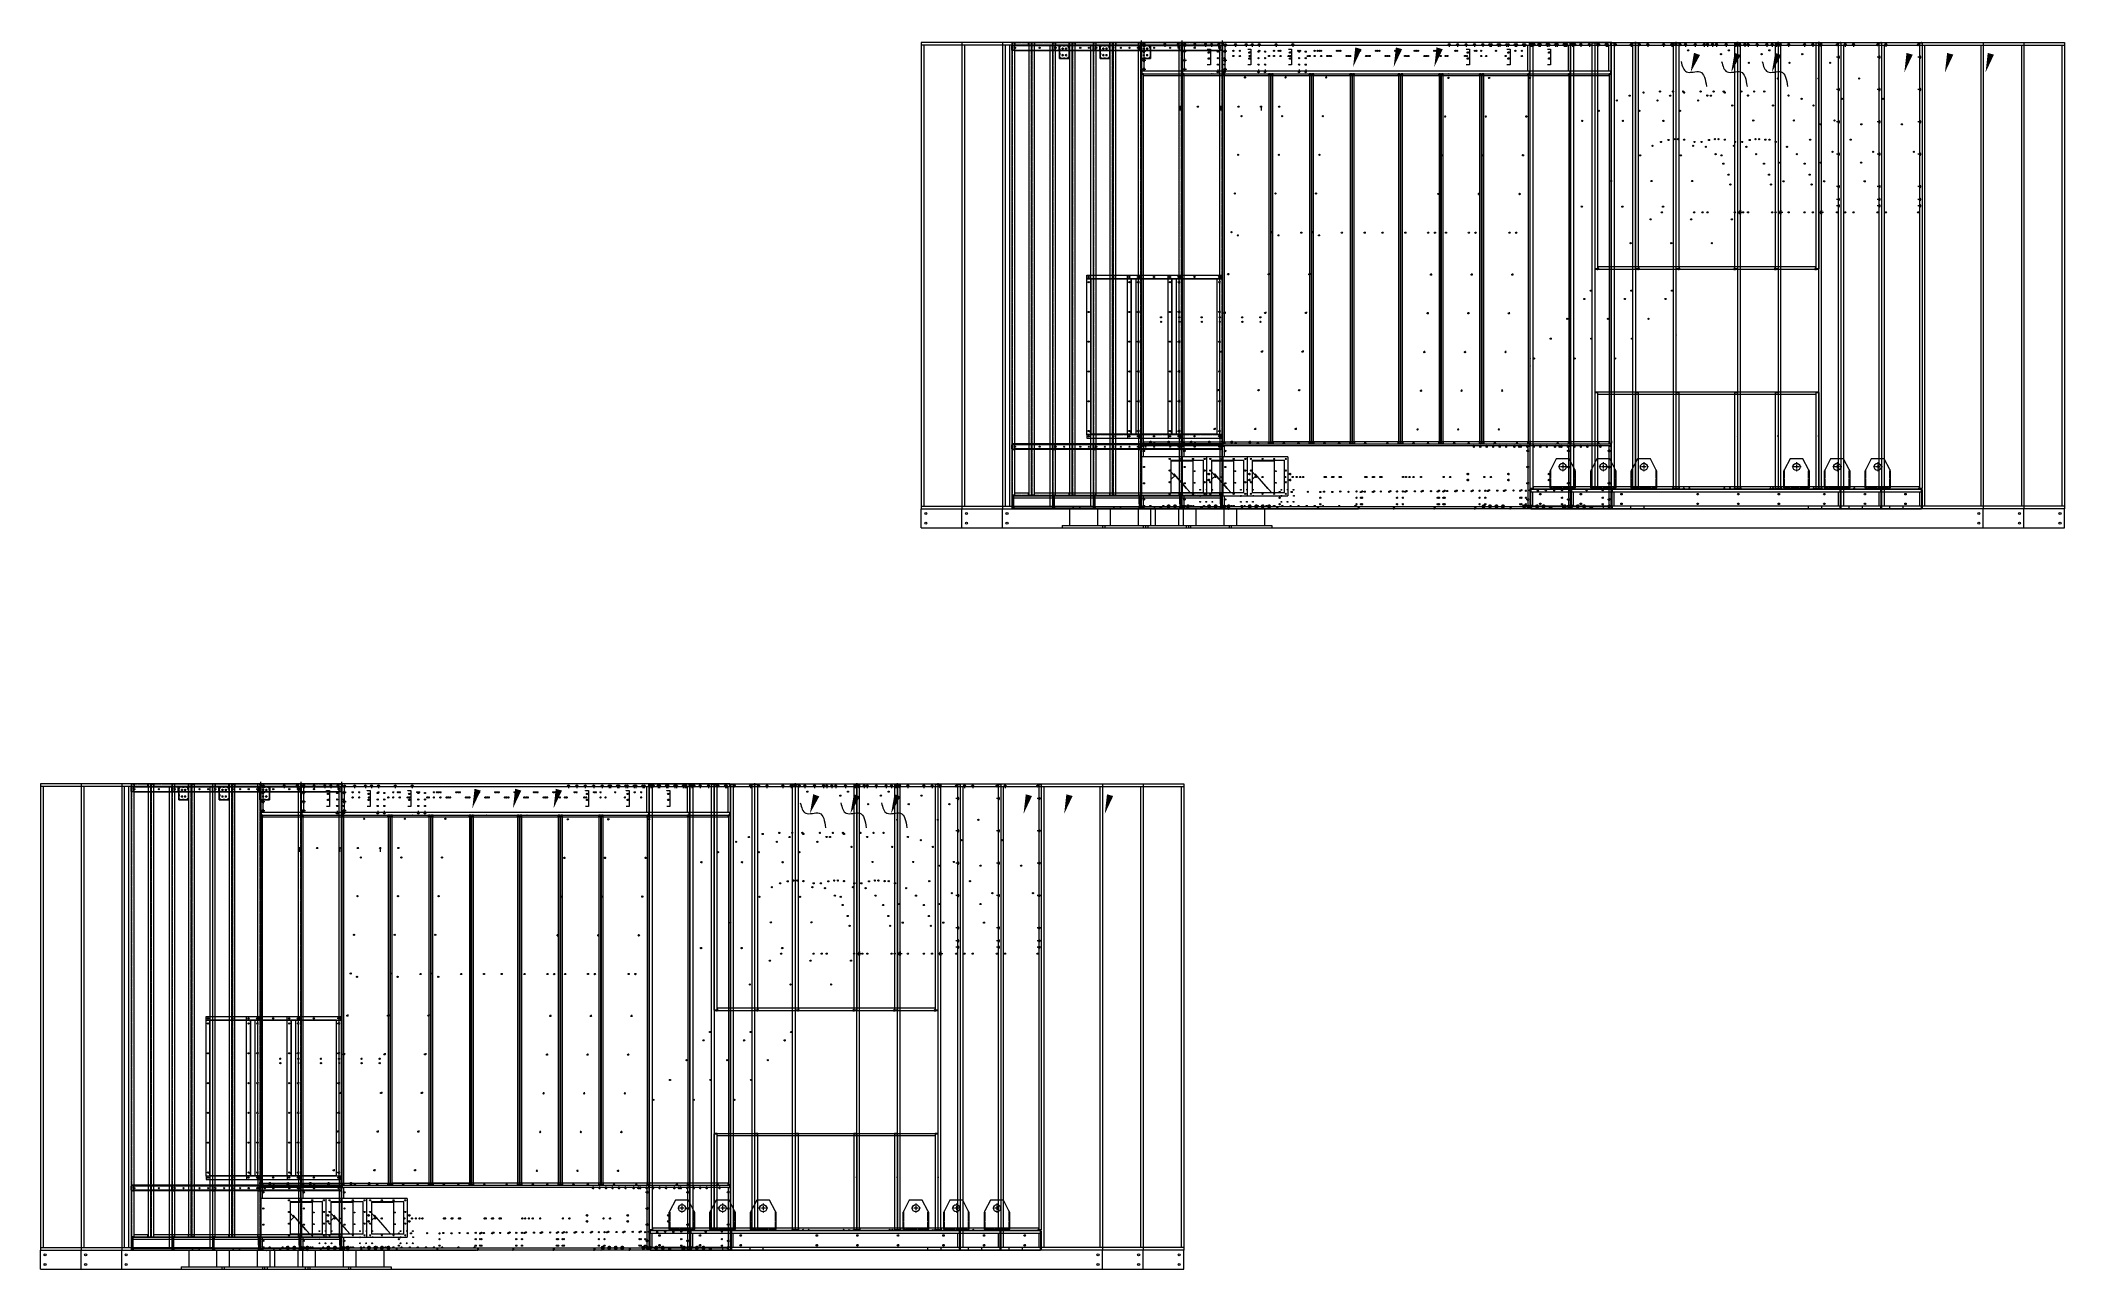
# Model space of a CAD drawing. Header units: millimetres. Extents: x -664082 to 30827, y -141530 to 21962.
# Drawn here: x -664082 to -648455, y -141530 to -132039 of the extents above.
import ezdxf

# ---------------------------------------------------------------- set-up
doc = ezdxf.new("R2010")
doc.units = ezdxf.units.MM
for name, pattern in [('DASHDOT', [18.5, 12, -3, 0.5, -3]), ('DASHED', [15, 12, -3]), ('DASHSPACE', [30, 12, -18])]:
    doc.linetypes.add(name, pattern=pattern)
doc.layers.add('냉각탑_dim', color=1, linetype='Continuous')

# ---------------------------------------------------------------- blocks, each defined once
blk = doc.blocks.new('457536')
at = {"color": 7, "lineweight": 5}
for p, q in [((114592.520962, 89152.297332), (114550.020962, 89069.297332)), ((114692.520962, 89152.297332), (114592.520962, 89152.297332)), ((114735.020962, 89069.297332), (114692.520962, 89152.297332)), ((114542.520962, 89059.297332), (114542.520962, 88929.797332)), ((114550.020962, 88922.297332), (114735.020962, 88922.297332)), ((114742.520962, 88929.797332), (114742.520962, 89059.297332))]:
    blk.add_line(p, q, dxfattribs=at)
at = {"color": 7, "linetype": 'DASHDOT', "lineweight": 5}
for p, q in [((114678.270962, 89090.297332), (114606.770962, 89090.297332)), ((114642.520962, 89126.047332), (114642.520962, 89054.547332))]:
    blk.add_line(p, q, dxfattribs=at)
at = {"color": 7, "lineweight": 5, "ltscale": 0.09375}
for p, q in [((114542.520962, 89059.297332), (114550.020962, 89059.297332)), ((114550.020962, 88929.797332), (114542.520962, 88929.797332)), ((114550.020962, 88922.297332), (114550.020962, 88929.797332)), ((114742.520962, 89059.297332), (114735.020962, 89059.297332)), ((114735.020962, 88929.797332), (114742.520962, 88929.797332)), ((114735.020962, 88922.297332), (114735.020962, 88929.797332))]:
    blk.add_line(p, q, dxfattribs=at)
at = {"color": 7, "linetype": 'DASHED', "lineweight": 5}
for p, q in [((114548.520962, 89059.297332), (114548.520962, 88929.797332)), ((114550.020962, 88928.297332), (114735.020962, 88928.297332)), ((114736.520962, 88929.797332), (114736.520962, 89059.297332))]:
    blk.add_line(p, q, dxfattribs=at)
at = {"color": 7, "lineweight": 5, "ltscale": 0.125}
for p, q in [((114550.020962, 89059.297332), (114550.020962, 89069.297332)), ((114735.020962, 89069.297332), (114735.020962, 89059.297332))]:
    blk.add_line(p, q, dxfattribs=at)
at = {"color": 7, "linetype": 'DASHED', "lineweight": 5, "ltscale": 0.075}
for p, q in [((114558.520962, 88928.297332), (114558.520962, 88922.297332)), ((114576.520962, 88928.297332), (114576.520962, 88922.297332)), ((114608.520962, 88928.297332), (114608.520962, 88922.297332)), ((114626.520962, 88928.297332), (114626.520962, 88922.297332)), ((114658.520962, 88928.297332), (114658.520962, 88922.297332)), ((114676.520962, 88928.297332), (114676.520962, 88922.297332)), ((114708.520962, 88928.297332), (114708.520962, 88922.297332)), ((114726.520962, 88928.297332), (114726.520962, 88922.297332))]:
    blk.add_line(p, q, dxfattribs=at)
at = {"color": 7, "lineweight": 5}
blk.add_circle((114642.520962, 89090.297332), 27.5, dxfattribs=at)
blk = doc.blocks.new('485689')
at = {"color": 7, "lineweight": 13, "ltscale": 0.486}
for p, q in [((183525, 30768), (183525, 30865)), ((183528, 30768), (183528, 30865)), ((184520, 30865), (184520, 30768)), ((184523, 30865), (184523, 30768))]:
    blk.add_line(p, q, dxfattribs=at)
at = {"color": 7, "lineweight": 13, "ltscale": 0.014}
for p, q in [((183528, 30865), (183525, 30865)), ((183542, 30863), (183542, 30866)), ((184507, 30863), (184507, 30866)), ((184520, 30865), (184523, 30865)), ((183528, 30768), (183525, 30768)), ((183542, 30769), (183542, 30766)), ((184507, 30769), (184507, 30766)), ((184520, 30768), (184523, 30768))]:
    blk.add_line(p, q, dxfattribs=at)
at = {"color": 7, "lineweight": 13, "ltscale": 0.004}
for p, q in [((183527, 30866), (183528, 30866)), ((184521, 30866), (184522, 30866)), ((183528, 30766), (183527, 30766)), ((184522, 30766), (184521, 30766))]:
    blk.add_line(p, q, dxfattribs=at)
at = {"color": 7, "lineweight": 13, "ltscale": 0.007}
for p, q in [((183527, 30865), (183527, 30866)), ((183528, 30866), (183528, 30865)), ((184521, 30865), (184521, 30866)), ((184522, 30865), (184522, 30866)), ((183527, 30766), (183527, 30768)), ((183528, 30766), (183528, 30768)), ((184521, 30768), (184521, 30766)), ((184522, 30766), (184522, 30768))]:
    blk.add_line(p, q, dxfattribs=at)
at = {"color": 7, "lineweight": 13, "ltscale": 0.071}
for p, q in [((183542, 30866), (183528, 30866)), ((184521, 30866), (184507, 30866)), ((183528, 30766), (183542, 30766)), ((184507, 30766), (184521, 30766))]:
    blk.add_line(p, q, dxfattribs=at)
at = {"color": 7, "lineweight": 13, "ltscale": 0.061}
for p, q in [((183540, 30865), (183528, 30865)), ((183542, 30863), (183542, 30851)), ((184507, 30851), (184507, 30863)), ((184520, 30865), (184508, 30865)), ((183528, 30768), (183540, 30768)), ((184508, 30768), (184520, 30768))]:
    blk.add_line(p, q, dxfattribs=at)
at = {"color": 7, "lineweight": 13, "ltscale": 0.008}
for p, q in [((183540, 30865), (183542, 30865)), ((183540, 30863), (183542, 30863)), ((184507, 30866), (184507, 30865)), ((184507, 30865), (184508, 30865)), ((184507, 30863), (184508, 30863)), ((183542, 30769), (183540, 30769)), ((183542, 30768), (183540, 30768)), ((184508, 30769), (184507, 30769)), ((184508, 30768), (184507, 30768)), ((184507, 30766), (184507, 30768))]:
    blk.add_line(p, q, dxfattribs=at)
at = {"color": 7, "lineweight": 13, "ltscale": 0.366205}
for p, q in [((183540, 30865), (183540, 30769)), ((184508, 30781), (184508, 30865))]:
    blk.add_line(p, q, dxfattribs=at)
at = {"color": 7, "lineweight": 13}
for p, q in [((183542, 30866), (184507, 30866)), ((183542, 30863), (184507, 30863)), ((184507, 30851), (183542, 30851)), ((184507, 30769), (183542, 30769)), ((184507, 30766), (183542, 30766))]:
    blk.add_line(p, q, dxfattribs=at)
at = {"color": 7, "lineweight": 13, "ltscale": 0.001386}
for p, q in [((183542, 30866), (183542, 30866)), ((183542, 30766), (183542, 30766))]:
    blk.add_line(p, q, dxfattribs=at)
at = {"color": 7, "lineweight": 13, "ltscale": 0.076206}
for p, q in [((183540, 30783), (183540, 30768)), ((184508, 30768), (184508, 30783))]:
    blk.add_line(p, q, dxfattribs=at)
at = {"color": 7, "lineweight": 13, "ltscale": 0.05737}
for p, q in [((183542, 30780), (183542, 30769)), ((184507, 30780), (184507, 30769))]:
    blk.add_line(p, q, dxfattribs=at)
for p, q in [((183542, 30780), (183999, 30780)), ((183999, 30780), (183999, 30769)), ((184049, 30780), (184507, 30780)), ((184049, 30780), (184049, 30769))]:
    blk.add_line(p, q)
blk = doc.blocks.new('68679')
at = {"color": 7, "lineweight": 13, "ltscale": 0.0185}
for p, q in [((182652, 34840), (182652, 34855)), ((182655, 34840), (182655, 34855)), ((182652, 33867), (182652, 33882)), ((182655, 33867), (182655, 33882))]:
    blk.add_line(p, q, dxfattribs=at)
at = {"color": 7, "lineweight": 13, "ltscale": 0.02275}
for p, q in [((182655, 34837), (182655, 34855)), ((182655, 33867), (182655, 33885))]:
    blk.add_line(p, q, dxfattribs=at)
at = {"color": 7, "lineweight": 13, "ltscale": 0.042}
for p, q in [((182688, 34855), (182655, 34855)), ((182655, 33867), (182688, 33867))]:
    blk.add_line(p, q, dxfattribs=at)
at = {"color": 7, "lineweight": 13, "ltscale": 0.041987}
blk.add_line((182655, 34855), (182688, 34855), dxfattribs=at)
at = {"color": 7, "lineweight": 13, "ltscale": 0.0395}
for p, q in [((182657, 34860), (182688, 34860)), ((182688, 34857), (182657, 34857)), ((182688, 33865), (182657, 33865)), ((182657, 33862), (182688, 33862))]:
    blk.add_line(p, q, dxfattribs=at)
at = {"color": 7, "lineweight": 13, "ltscale": 0.004497}
for p, q in [((182692, 34857), (182688, 34857)), ((182692, 33865), (182688, 33865))]:
    blk.add_line(p, q, dxfattribs=at)
at = {"color": 7, "lineweight": 13, "ltscale": 0.00225}
for p, q in [((182688, 34857), (182688, 34855)), ((182688, 34855), (182688, 34857)), ((182688, 33867), (182688, 33865)), ((182688, 33865), (182688, 33867))]:
    blk.add_line(p, q, dxfattribs=at)
at = {"color": 7, "lineweight": 13}
for p, q in [((182688, 34855), (182688, 33867)), ((182694, 34855), (182694, 33867)), ((182652, 34837), (182652, 33885)), ((182652, 34837), (182652, 33885)), ((182657, 34837), (182657, 33885))]:
    blk.add_line(p, q, dxfattribs=at)
at = {"color": 7, "lineweight": 13, "ltscale": 0.0022}
for p, q in [((182691, 34857), (182693, 34858)), ((182691, 33865), (182693, 33864))]:
    blk.add_line(p, q, dxfattribs=at)
at = {"color": 7, "lineweight": 13, "ltscale": 0.004}
for p, q in [((182655, 34840), (182652, 34840)), ((182655, 34837), (182652, 34837)), ((182652, 33882), (182655, 33882))]:
    blk.add_line(p, q, dxfattribs=at)
at = {"color": 7, "lineweight": 13, "ltscale": 0.003999}
blk.add_line((182652, 34837), (182655, 34837), dxfattribs=at)
at = {"color": 7, "lineweight": 13, "ltscale": 0.003997}
blk.add_line((182655, 34837), (182655, 34840), dxfattribs=at)
at = {"color": 7, "lineweight": 13, "ltscale": 0.0025}
for p, q in [((182657, 34837), (182655, 34837)), ((182655, 33885), (182657, 33885))]:
    blk.add_line(p, q, dxfattribs=at)
at = {"color": 7, "lineweight": 13, "ltscale": 0.0065}
blk.add_line((182652, 33885), (182657, 33885), dxfattribs=at)
at = {"color": 7, "lineweight": 13, "ltscale": 0.004003}
blk.add_line((182655, 33882), (182655, 33885), dxfattribs=at)
at = {"color": 7, "lineweight": 13}
for centre in [(182673, 34836), (182673, 34646), (182673, 34456), (182673, 34266), (182673, 34076), (182673, 33886)]:
    blk.add_circle(centre, 3, dxfattribs=at)
for centre, radius, start, end in [((182657, 34855), 5.2, 90, 180), ((182657, 34855), 2, 90, 174.2609), ((182688, 34855), 5.2, 0, 90), ((182657, 33867), 5.2, 180, 270), ((182657, 33867), 2, 185.7392, 270), ((182688, 33867), 5.2, 270, 0)]:
    blk.add_arc(centre, radius, start, end, dxfattribs=at)
for points in [[(182694, 34855), (182694, 34855), (182693, 34856), (182693, 34856), (182693, 34856), (182692, 34857), (182692, 34857), (182692, 34857), (182692, 34857)], [(182694, 33867), (182694, 33867), (182693, 33867), (182693, 33866), (182693, 33866), (182692, 33866), (182692, 33866), (182692, 33865), (182692, 33865)]]:
    blk.add_open_spline(points, degree=5, knots=[0, 0, 0, 0, 0, 0, 6.191357, 6.191357, 6.191357, 7.828222, 7.828222, 7.828222, 7.828222, 7.828222, 7.828222], dxfattribs=at)
blk = doc.blocks.new('3425346')
at = {"color": 7, "lineweight": 13}
for p, q in [((155017, 41125), (155427, 41125)), ((155017, 41095), (155427, 41095))]:
    blk.add_line(p, q, dxfattribs=at)
at = {"color": 7, "lineweight": 13, "ltscale": 0.035}
for p, q in [((155017, 41122), (155017, 41125)), ((155427, 41122), (155427, 41125))]:
    blk.add_line(p, q, dxfattribs=at)
at = {"color": 7, "linetype": 'DASHED', "lineweight": 13}
blk.add_line((155017, 41123), (155427, 41123), dxfattribs=at)
at = {"color": 7, "lineweight": 13, "ltscale": 0.34}
for p, q in [((155017, 41122), (155017, 41095)), ((155427, 41095), (155427, 41122))]:
    blk.add_line(p, q, dxfattribs=at)
at = {"color": 7, "lineweight": 13}
blk.add_lwpolyline([(155416, 41115), (155414, 41112), (155418, 41114)], dxfattribs=at)
for centre in [(155032, 41110), (155222, 41110), (155412, 41110)]:
    blk.add_circle(centre, 3, dxfattribs=at)
blk = doc.blocks.new('235465')
at = {"color": 7, "lineweight": 13}
for p, q in [((158477, 41707), (159677, 41707)), ((159677, 41677), (158477, 41677))]:
    blk.add_line(p, q, dxfattribs=at)
at = {"color": 7, "lineweight": 13, "ltscale": 0.014}
for p, q in [((158477, 41704), (158477, 41707)), ((159677, 41704), (159677, 41707))]:
    blk.add_line(p, q, dxfattribs=at)
at = {"color": 7, "linetype": 'DASHED', "lineweight": 13}
blk.add_line((158477, 41705), (159677, 41705), dxfattribs=at)
at = {"color": 7, "lineweight": 13, "ltscale": 0.136}
for p, q in [((158477, 41704), (158477, 41677)), ((159677, 41677), (159677, 41704))]:
    blk.add_line(p, q, dxfattribs=at)
at = {"color": 7, "linetype": 'DASHED', "lineweight": 13, "ltscale": 0.008}
for p, q in [((159002, 41707), (159002, 41705)), ((159152, 41707), (159152, 41705))]:
    blk.add_line(p, q, dxfattribs=at)
at = {"color": 7, "lineweight": 13}
blk.add_lwpolyline([(159657, 41704), (159653, 41694), (159661, 41701)], dxfattribs=at)
for centre in [(158502, 41692), (158732, 41692), (158962, 41692), (159192, 41692), (159422, 41692), (159652, 41692)]:
    blk.add_circle(centre, 3, dxfattribs=at)
blk = doc.blocks.new('5679796')
at = {"color": 7, "lineweight": 13, "ltscale": 0.027667}
for p, q in [((165482, 14310), (165482, 14327)), ((165484, 14310), (165484, 14327)), ((165482, 13336), (165482, 13352)), ((165484, 13336), (165484, 13352))]:
    blk.add_line(p, q, dxfattribs=at)
at = {"color": 7, "lineweight": 13, "ltscale": 0.003333}
for p, q in [((165484, 14310), (165482, 14310)), ((165482, 14308), (165484, 14308)), ((165484, 14308), (165482, 14308)), ((165484, 13352), (165482, 13352))]:
    blk.add_line(p, q, dxfattribs=at)
at = {"color": 7, "lineweight": 13}
for p, q in [((165482, 14308), (165482, 13966)), ((165482, 14308), (165482, 13966)), ((165485, 14308), (165485, 13966)), ((165520, 14328), (165520, 13966)), ((165524, 14327), (165524, 13336)), ((165482, 13887), (165482, 13354)), ((165482, 13887), (165482, 13354)), ((165485, 13887), (165485, 13354)), ((165520, 13887), (165520, 13335))]:
    blk.add_line(p, q, dxfattribs=at)
at = {"color": 7, "lineweight": 13, "ltscale": 0.061}
for p, q in [((165520, 14328), (165484, 14328)), ((165484, 13335), (165520, 13335))]:
    blk.add_line(p, q, dxfattribs=at)
at = {"color": 7, "lineweight": 13, "ltscale": 0.031833}
for p, q in [((165484, 14308), (165484, 14328)), ((165484, 13335), (165484, 13354))]:
    blk.add_line(p, q, dxfattribs=at)
at = {"color": 7, "lineweight": 13, "ltscale": 0.060846}
blk.add_line((165484, 14328), (165520, 14328), dxfattribs=at)
at = {"color": 7, "lineweight": 13, "ltscale": 0.003329}
blk.add_line((165484, 14308), (165484, 14310), dxfattribs=at)
at = {"color": 7, "lineweight": 13, "ltscale": 0.002333}
for p, q in [((165485, 14308), (165484, 14308)), ((165484, 13354), (165485, 13354))]:
    blk.add_line(p, q, dxfattribs=at)
at = {"color": 7, "lineweight": 13, "ltscale": 0.058667}
for p, q in [((165485, 14330), (165520, 14330)), ((165520, 14328), (165485, 14328)), ((165520, 13334), (165485, 13334)), ((165485, 13332), (165520, 13332))]:
    blk.add_line(p, q, dxfattribs=at)
at = {"color": 7, "lineweight": 13, "ltscale": 0.004007}
for p, q in [((165523, 14328), (165520, 14328)), ((165523, 13334), (165520, 13334))]:
    blk.add_line(p, q, dxfattribs=at)
at = {"color": 7, "lineweight": 13, "ltscale": 0.0015}
for p, q in [((165520, 14328), (165520, 14328)), ((165520, 14328), (165520, 14328)), ((165520, 13335), (165520, 13334)), ((165520, 13334), (165520, 13335))]:
    blk.add_line(p, q, dxfattribs=at)
at = {"color": 7, "lineweight": 13, "ltscale": 0.001795}
for p, q in [((165522, 14328), (165523, 14329)), ((165522, 13334), (165523, 13334))]:
    blk.add_line(p, q, dxfattribs=at)
for p, q in [((165482, 13966), (165524, 13966)), ((165522, 13887), (165522, 13966)), ((165482, 13887), (165524, 13887))]:
    blk.add_line(p, q)
at = {"color": 7, "lineweight": 13, "ltscale": 0.005667}
blk.add_line((165482, 13354), (165485, 13354), dxfattribs=at)
at = {"color": 7, "lineweight": 13, "ltscale": 0.003337}
blk.add_line((165484, 13352), (165484, 13354), dxfattribs=at)
at = {"color": 7, "lineweight": 13}
for centre in [(165504, 14306), (165504, 14116), (165504, 13736), (165504, 13546), (165504, 13356)]:
    blk.add_circle(centre, 3, dxfattribs=at)
for centre, radius, start, end in [((165485, 14327), 3.4, 90, 180), ((165485, 14327), 1.4, 90, 159.0752), ((165520, 14327), 3.4, 0, 90), ((165485, 13336), 3.4, 180, 270), ((165485, 13336), 1.4, 200.9249, 270), ((165520, 13336), 3.4, 270, 0)]:
    blk.add_arc(centre, radius, start, end, dxfattribs=at)
for points in [[(165524, 14327), (165524, 14327), (165523, 14328), (165523, 14328), (165523, 14328), (165523, 14328), (165523, 14328), (165523, 14328), (165523, 14328)], [(165524, 13336), (165524, 13336), (165523, 13335), (165523, 13335), (165523, 13335), (165523, 13335), (165523, 13334), (165523, 13334), (165523, 13334)]]:
    blk.add_open_spline(points, degree=5, knots=[0, 0, 0, 0, 0, 0, 4.583204, 4.583204, 4.583204, 5.126781, 5.126781, 5.126781, 5.126781, 5.126781, 5.126781], dxfattribs=at)
blk = doc.blocks.new('568596')
at = {"color": 7, "lineweight": 13, "ltscale": 0.00166}
for p, q in [((169551, 17463), (169550, 17463)), ((173047, 17463), (173048, 17463)), ((169551, 16621), (169550, 16621)), ((173047, 16621), (173048, 16621))]:
    blk.add_line(p, q, dxfattribs=at)
at = {"color": 7, "lineweight": 13, "ltscale": 0.0015}
for p, q in [((169550, 17463), (169550, 17462)), ((173048, 17462), (173048, 17463)), ((169550, 16622), (169550, 16621)), ((173048, 16621), (173048, 16622))]:
    blk.add_line(p, q, dxfattribs=at)
at = {"color": 7, "lineweight": 13}
for p, q in [((169550, 17463), (169550, 16622)), ((169550, 17462), (169550, 17436)), ((173046, 17465), (169552, 17465)), ((173048, 16622), (173048, 17463)), ((173048, 17443), (173048, 17462)), ((170023, 17009), (171223, 17009)), ((169552, 16619), (173046, 16619))]:
    blk.add_line(p, q, dxfattribs=at)
at = {"color": 7, "linetype": 'DASHED', "lineweight": 13, "ltscale": 0.003333}
for p, q in [((169552, 17462), (169550, 17462)), ((169550, 17445), (169552, 17445)), ((169550, 17443), (169552, 17443)), ((169550, 17436), (169552, 17436)), ((169550, 17407), (169552, 17407)), ((169550, 17398), (169552, 17398)), ((169645, 17465), (169645, 17463)), ((169651, 17465), (169651, 17463)), ((169845, 17465), (169845, 17463)), ((169851, 17465), (169851, 17463)), ((173015, 17465), (173015, 17463)), ((173021, 17465), (173021, 17463)), ((173048, 17462), (173046, 17462)), ((173048, 17443), (173046, 17443)), ((169550, 17217), (169552, 17217)), ((169550, 17208), (169552, 17208)), ((169550, 17027), (169552, 17027)), ((169550, 17018), (169552, 17018)), ((169550, 16837), (169552, 16837)), ((169550, 16828), (169552, 16828)), ((173048, 16728), (173046, 16728)), ((169550, 16647), (169552, 16647)), ((169550, 16641), (169552, 16641)), ((169550, 16638), (169552, 16638)), ((169552, 16622), (169550, 16622)), ((169645, 16621), (169645, 16619)), ((169651, 16621), (169651, 16619)), ((169845, 16621), (169845, 16619)), ((169851, 16621), (169851, 16619)), ((170045, 16621), (170045, 16619)), ((170051, 16621), (170051, 16619)), ((170245, 16621), (170245, 16619)), ((170251, 16621), (170251, 16619)), ((170445, 16621), (170445, 16619)), ((170451, 16621), (170451, 16619)), ((170645, 16621), (170645, 16619)), ((170651, 16621), (170651, 16619)), ((170845, 16621), (170845, 16619)), ((170851, 16621), (170851, 16619)), ((171045, 16621), (171045, 16619)), ((171051, 16621), (171051, 16619)), ((171245, 16621), (171245, 16619)), ((171251, 16621), (171251, 16619)), ((171445, 16621), (171445, 16619)), ((171451, 16621), (171451, 16619)), ((171645, 16621), (171645, 16619)), ((171651, 16621), (171651, 16619)), ((171845, 16621), (171845, 16619)), ((171851, 16621), (171851, 16619)), ((172045, 16621), (172045, 16619)), ((172051, 16621), (172051, 16619)), ((172245, 16621), (172245, 16619)), ((172251, 16621), (172251, 16619)), ((172445, 16621), (172445, 16619)), ((172451, 16621), (172451, 16619)), ((172645, 16621), (172645, 16619)), ((172651, 16621), (172651, 16619)), ((172845, 16621), (172845, 16619)), ((172851, 16621), (172851, 16619)), ((173015, 16621), (173015, 16619)), ((173021, 16621), (173021, 16619)), ((173048, 16710), (173046, 16710)), ((173048, 16641), (173046, 16641)), ((173048, 16622), (173046, 16622))]:
    blk.add_line(p, q, dxfattribs=at)
at = {"color": 7, "lineweight": 13, "ltscale": 0.001174}
for p, q in [((169551, 17463), (169552, 17463)), ((173047, 17463), (173046, 17463)), ((169551, 16621), (169552, 16621)), ((173047, 16621), (173046, 16621))]:
    blk.add_line(p, q, dxfattribs=at)
at = {"color": 7, "lineweight": 13, "ltscale": 0.002252}
for p, q in [((169552, 17465), (169552, 17464)), ((173046, 17465), (173046, 17464)), ((169552, 16619), (169552, 16620)), ((173046, 16619), (173046, 16620))]:
    blk.add_line(p, q, dxfattribs=at)
at = {"color": 7, "linetype": 'DASHED', "lineweight": 13}
for p, q in [((169552, 17465), (169552, 16622)), ((173046, 17463), (169552, 17463)), ((169552, 17462), (169552, 17436)), ((170045, 17465), (170045, 17463)), ((170051, 17465), (170051, 17463)), ((170245, 17465), (170245, 17463)), ((170251, 17465), (170251, 17463)), ((170445, 17465), (170445, 17463)), ((170451, 17465), (170451, 17463)), ((170645, 17465), (170645, 17463)), ((170651, 17465), (170651, 17463)), ((170845, 17465), (170845, 17463)), ((170851, 17465), (170851, 17463)), ((171045, 17465), (171045, 17463)), ((171051, 17465), (171051, 17463)), ((171245, 17465), (171245, 17463)), ((171251, 17465), (171251, 17463)), ((171445, 17465), (171445, 17463)), ((171451, 17465), (171451, 17463)), ((171645, 17465), (171645, 17463)), ((171651, 17465), (171651, 17463)), ((171845, 17465), (171845, 17463)), ((171851, 17465), (171851, 17463)), ((172045, 17465), (172045, 17463)), ((172051, 17465), (172051, 17463)), ((172245, 17465), (172245, 17463)), ((172251, 17465), (172251, 17463)), ((172445, 17465), (172445, 17463)), ((172451, 17465), (172451, 17463)), ((172645, 17465), (172645, 17463)), ((172651, 17465), (172651, 17463)), ((172845, 17465), (172845, 17463)), ((172851, 17465), (172851, 17463)), ((173046, 16622), (173046, 17465)), ((173046, 17443), (173046, 17462)), ((169552, 16621), (173046, 16621))]:
    blk.add_line(p, q, dxfattribs=at)
at = {"color": 7, "lineweight": 13, "ltscale": 0.002009}
for p, q in [((169552, 17462), (169552, 17464)), ((173046, 17462), (173046, 17464)), ((169552, 16621), (169552, 16620)), ((173046, 16621), (173046, 16620))]:
    blk.add_line(p, q, dxfattribs=at)
at = {"color": 7, "linetype": 'DASHED', "lineweight": 13, "ltscale": 0.001183}
for p, q in [((169552, 17463), (169552, 17463)), ((173046, 17463), (173045, 17463)), ((169552, 16621), (169552, 16621)), ((173046, 16621), (173045, 16621))]:
    blk.add_line(p, q, dxfattribs=at)
at = {"color": 7, "linetype": 'DASHED', "lineweight": 13, "ltscale": 0.0015}
for p, q in [((169552, 17463), (169552, 17462)), ((173046, 17462), (173046, 17463)), ((169552, 16622), (169552, 16621)), ((173046, 16621), (173046, 16622))]:
    blk.add_line(p, q, dxfattribs=at)
at = {"color": 7, "linetype": 'DASHED', "lineweight": 13, "ltscale": 0.027667}
for p, q in [((169552, 17445), (169552, 17462)), ((173046, 17462), (173046, 17445)), ((169552, 16622), (169552, 16639)), ((173046, 16639), (173046, 16622))]:
    blk.add_line(p, q, dxfattribs=at)
at = {"color": 7, "linetype": 'DASHED', "lineweight": 13, "ltscale": 0.001406}
for p, q in [((169552, 17462), (169552, 17462)), ((173046, 17462), (173046, 17462)), ((169552, 16621), (169552, 16622)), ((173046, 16621), (173046, 16622))]:
    blk.add_line(p, q, dxfattribs=at)
at = {"color": 7, "lineweight": 13, "ltscale": 0.058667}
for p, q in [((173046, 17445), (169552, 17445)), ((169553, 17443), (169570, 17443)), ((169570, 17445), (169570, 16641)), ((173028, 16641), (173028, 17445)), ((173046, 17443), (173028, 17443)), ((170023, 16659), (170023, 17009)), ((171223, 16659), (171223, 17009)), ((169570, 16641), (169552, 16641)), ((169918, 16639), (169552, 16639)), ((169999, 16639), (169936, 16639)), ((170017, 16639), (170039, 16639)), ((170023, 16659), (171223, 16659)), ((170057, 16639), (170269, 16639)), ((170287, 16639), (170499, 16639)), ((170517, 16639), (170729, 16639)), ((170747, 16639), (170959, 16639)), ((170977, 16639), (171189, 16639)), ((171207, 16639), (171229, 16639)), ((171247, 16639), (172999, 16639)), ((173017, 16639), (173046, 16639)), ((173046, 16641), (173028, 16641))]:
    blk.add_line(p, q, dxfattribs=at)
at = {"color": 7, "linetype": 'DASHED', "lineweight": 13, "ltscale": 0.002333}
for p, q in [((169552, 17443), (169553, 17443)), ((173046, 17443), (173045, 17443)), ((173046, 16641), (173045, 16641))]:
    blk.add_line(p, q, dxfattribs=at)
at = {"color": 7, "lineweight": 13, "ltscale": 0.058667}
for centre in [(169927, 17403), (173008, 17403), (173008, 17023), (173008, 16833), (169927, 16643), (170008, 16644), (170048, 16644), (170278, 16644), (170508, 16644), (170738, 16644), (170968, 16644), (171198, 16644), (171238, 16644), (173008, 16643)]:
    blk.add_circle(centre, 4.5, dxfattribs=at)
at = {"color": 7, "lineweight": 13}
for centre in [(169927, 17213), (169927, 17023), (170008, 17024), (170048, 17024), (170278, 17024), (170508, 17024), (170738, 17024), (170968, 17024), (171198, 17024), (171238, 17024), (169927, 16833), (170008, 16834), (171238, 16834)]:
    blk.add_circle(centre, 4.5, dxfattribs=at)
for centre in [(172951, 17225), (172951, 17200), (173001, 17225), (173001, 17200)]:
    blk.add_circle(centre, 4.5)
at = {"color": 7, "lineweight": 13, "ltscale": 0.058667}
for centre, start, end in [((169927, 16643), 203.5779, 336.4221), ((170008, 16644), 209.9997, 330.0003), ((170048, 16644), 209.9997, 330.0003), ((170278, 16644), 209.9997, 330.0003), ((170508, 16644), 209.9997, 330.0003), ((170738, 16644), 209.9997, 330.0003), ((170968, 16644), 209.9997, 330.0003), ((171198, 16644), 209.9997, 330.0003), ((171238, 16644), 209.9997, 330.0003), ((173008, 16643), 203.5782, 336.4218)]:
    blk.add_arc(centre, 10, start, end, dxfattribs=at)
at = {"color": 7, "lineweight": 13}
for points in [[(169553, 17462), (169553, 17462), (169552, 17462), (169552, 17462), (169551, 17463), (169551, 17463)], [(169553, 17462), (169553, 17462), (169553, 17462), (169552, 17463), (169552, 17463), (169552, 17464)], [(173045, 17462), (173045, 17462), (173045, 17462), (173046, 17463), (173046, 17463), (173046, 17464)], [(173045, 17462), (173045, 17462), (173046, 17462), (173046, 17462), (173047, 17463), (173047, 17463)], [(169553, 16622), (169553, 16622), (169552, 16622), (169552, 16622), (169551, 16621), (169551, 16621)], [(169553, 16622), (169553, 16622), (169553, 16621), (169552, 16621), (169552, 16621), (169552, 16620)], [(173045, 16622), (173045, 16622), (173046, 16622), (173046, 16622), (173047, 16621), (173047, 16621)], [(173045, 16622), (173045, 16622), (173045, 16621), (173046, 16621), (173046, 16621), (173046, 16620)]]:
    blk.add_open_spline(points, degree=5, dxfattribs=at)
at = {"color": 7, "linetype": 'DASHED', "lineweight": 13}
for points in [[(169553, 17462), (169553, 17462), (169553, 17462), (169553, 17462), (169552, 17463), (169552, 17463)], [(169553, 17462), (169553, 17462), (169553, 17462), (169552, 17462), (169552, 17462), (169552, 17462)], [(173045, 17462), (173045, 17462), (173045, 17462), (173045, 17462), (173045, 17463), (173045, 17463)], [(173045, 17462), (173045, 17462), (173045, 17462), (173046, 17462), (173046, 17462), (173046, 17462)], [(169553, 16622), (169553, 16622), (169553, 16622), (169552, 16622), (169552, 16622), (169552, 16621)], [(169553, 16622), (169553, 16622), (169553, 16622), (169553, 16621), (169552, 16621), (169552, 16621)], [(173045, 16622), (173045, 16622), (173045, 16622), (173045, 16621), (173045, 16621), (173045, 16621)], [(173045, 16622), (173045, 16622), (173045, 16622), (173046, 16622), (173046, 16622), (173046, 16621)]]:
    blk.add_open_spline(points, degree=5, dxfattribs=at)
blk = doc.blocks.new('769475')
for p, q in [((158714, 15280), (158714, 15180)), ((158789, 15280), (158714, 15280)), ((158714, 15180), (158789, 15180)), ((158789, 15180), (158789, 15280))]:
    blk.add_line(p, q)
at = {"color": 5, "linetype": 'DASHSPACE'}
for p, q in [((158785, 15277), (158714, 15277)), ((158714, 15183), (158789, 15183)), ((158717, 15280), (158717, 15180)), ((158785, 15260), (158785, 15277)), ((158785, 15260), (158789, 15260)), ((158785, 15180), (158785, 15200)), ((158785, 15200), (158789, 15200))]:
    blk.add_line(p, q, dxfattribs=at)
for centre in [(158739, 15255), (158739, 15205), (158764, 15255), (158764, 15205)]:
    blk.add_circle(centre, 3)
blk = doc.blocks.new('1')
at = {"lineweight": 20}
for p, q in [((11516, 12349), (9813, 12349)), ((9813, 12349), (9813, 8749)), ((10513, 12349), (10513, 8749)), ((11513, 12346), (11513, 12365)), ((16909, 12349), (18013, 12349)), ((16913, 12346), (16913, 12349)), ((18013, 12349), (18013, 8749)), ((10513, 12329), (9813, 12329)), ((9833, 12329), (9833, 8769)), ((16913, 12329), (18013, 12329)), ((17993, 12329), (17993, 8769)), ((9813, 8769), (10513, 8769)), ((11513, 8749), (11513, 8753)), ((18013, 8769), (16913, 8769)), ((9813, 8749), (10513, 8749)), ((9813, 8601), (18013, 8601)), ((10513, 8749), (11513, 8749)), ((11513, 8749), (11516, 8749)), ((16913, 8749), (12013, 8749)), ((18013, 8749), (16913, 8749))]:
    blk.add_line(p, q, dxfattribs=at)
at = {"color": 7, "lineweight": 20}
for p, q in [((10513, 12348), (10513, 8853)), ((10661, 12349), (10516, 12349)), ((10663, 12348), (10663, 8853)), ((14509, 12349), (11516, 12349)), ((14515, 8905), (14515, 12346)), ((14535, 12346), (14535, 8905)), ((14537, 12349), (14991, 12349)), ((14993, 8905), (14993, 12346)), ((15013, 12346), (15013, 8905)), ((15015, 10601), (15015, 12346)), ((15035, 12346), (15035, 10601)), ((15037, 12349), (16093, 12349)), ((16095, 10601), (16095, 12346)), ((16115, 12346), (16115, 10601)), ((16117, 8905), (16117, 12346)), ((16139, 12349), (16891, 12349)), ((16893, 12346), (16893, 12247)), ((16913, 12346), (16913, 8905)), ((10493, 12329), (10493, 8769)), ((11513, 12327), (11513, 12131)), ((11533, 12292), (11533, 12319)), ((11533, 12222), (11533, 12272)), ((11533, 12152), (11533, 12202)), ((11544, 12329), (11684, 12329)), ((11704, 12329), (11785, 12329)), ((11805, 12329), (11915, 12329)), ((11935, 12329), (12045, 12329)), ((12021, 12298), (12045, 12298)), ((12045, 12298), (12045, 12176)), ((12065, 12329), (13879, 12329)), ((13899, 12329), (13944, 12329)), ((13964, 12329), (14009, 12329)), ((14021, 12298), (14045, 12298)), ((14029, 12329), (14074, 12329)), ((14045, 12298), (14045, 12176)), ((14094, 12329), (14139, 12329)), ((14159, 12329), (14204, 12329)), ((14224, 12329), (14269, 12329)), ((14289, 12329), (14334, 12329)), ((14354, 12329), (14399, 12329)), ((14419, 12329), (14464, 12329)), ((14484, 12329), (14509, 12329)), ((14493, 12327), (14493, 12131)), ((14513, 12131), (14513, 12327)), ((14555, 12329), (14785, 12329)), ((14805, 12329), (14991, 12329)), ((15055, 12329), (15285, 12329)), ((15305, 12329), (15535, 12329)), ((15555, 12329), (15629, 12329)), ((15649, 12329), (15704, 12329)), ((15724, 12329), (15779, 12329)), ((15799, 12329), (15873, 12329)), ((15893, 12329), (16093, 12329)), ((16137, 11050), (16137, 12321)), ((16142, 12329), (16373, 12329)), ((16393, 12329), (16623, 12329)), ((16643, 12329), (16874, 12329)), ((16893, 12227), (16893, 11997)), ((16933, 12329), (16933, 8769)), ((11513, 12104), (11513, 9254)), ((12093, 12129), (11516, 12129)), ((11516, 12109), (14509, 12109)), ((11528, 9254), (11528, 12104)), ((11529, 12107), (12495, 12107)), ((12495, 12092), (11529, 12092)), ((12045, 12176), (12021, 12176)), ((12144, 12129), (12113, 12129)), ((14509, 12129), (12164, 12129)), ((12497, 12104), (12497, 9254)), ((12512, 9254), (12512, 12104)), ((12513, 12104), (12513, 9254)), ((12528, 9254), (12528, 12104)), ((12530, 12107), (13496, 12107)), ((13496, 12092), (12530, 12092)), ((13497, 12104), (13497, 9254)), ((13512, 9254), (13512, 12104)), ((13514, 12104), (13514, 9254)), ((13529, 9254), (13529, 12104)), ((13530, 12107), (14496, 12107)), ((14496, 12092), (13530, 12092)), ((14045, 12176), (14021, 12176)), ((14498, 12104), (14498, 9254)), ((14513, 9254), (14513, 12104)), ((16893, 11977), (16893, 11747)), ((16893, 11727), (16893, 11497)), ((16893, 11477), (16893, 11247)), ((16893, 11227), (16893, 11148)), ((16893, 11128), (16893, 11098)), ((16137, 8905), (16137, 11026)), ((16893, 11078), (16893, 8905)), ((16095, 10617), (15037, 10617)), ((16099, 10597), (15043, 10597)), ((15015, 8905), (15015, 9648)), ((15035, 9648), (15035, 8905)), ((15037, 9651), (16093, 9651)), ((16093, 9631), (15037, 9631)), ((16095, 8905), (16095, 9648)), ((16115, 9648), (16115, 8905)), ((11506, 9262), (11511, 9312)), ((11508, 9262), (11513, 9312)), ((11513, 8753), (11513, 9232)), ((14509, 9249), (11516, 9249)), ((14072, 9234), (11516, 9234)), ((11528, 9205), (11528, 9232)), ((11529, 9266), (11573, 9266)), ((11529, 9251), (11606, 9251)), ((11593, 9266), (11713, 9266)), ((11620, 9251), (12405, 9251)), ((11733, 9266), (12495, 9266)), ((12419, 9251), (12495, 9251)), ((13496, 9266), (12530, 9266)), ((12530, 9251), (12607, 9251)), ((12620, 9251), (13406, 9251)), ((13419, 9251), (13496, 9251)), ((14496, 9266), (13530, 9266)), ((13530, 9251), (13607, 9251)), ((13621, 9251), (14406, 9251)), ((14122, 9234), (14086, 9234)), ((14172, 9234), (14136, 9234)), ((14222, 9234), (14186, 9234)), ((14272, 9234), (14236, 9234)), ((14322, 9234), (14286, 9234)), ((14422, 9234), (14336, 9234)), ((14420, 9251), (14496, 9251)), ((14509, 9234), (14436, 9234)), ((14498, 9205), (14498, 9232)), ((14513, 8753), (14513, 9232)), ((11516, 8849), (11516, 9149)), ((12016, 9149), (11516, 9149)), ((11528, 9149), (11528, 9188)), ((11741, 9124), (11991, 9124)), ((11741, 9124), (11741, 8874)), ((11741, 9119), (11913, 9119)), ((11913, 8874), (11913, 9119)), ((11991, 8874), (11991, 9124)), ((12016, 9149), (12016, 8849)), ((14498, 9080), (14498, 9188)), ((11741, 9035), (11769, 9003)), ((11770, 9003), (11745, 8981)), ((11862, 8905), (11764, 9018)), ((11863, 8906), (11765, 9019)), ((11889, 8874), (11773, 9006)), ((14498, 8955), (14498, 9063)), ((14498, 8830), (14498, 8938)), ((14537, 8921), (14991, 8921)), ((15037, 8921), (16093, 8921)), ((16139, 8921), (16891, 8921)), ((10516, 8851), (10661, 8851)), ((11494, 8853), (11494, 8787)), ((11516, 8849), (12016, 8849)), ((11528, 8780), (11528, 8813)), ((11709, 8764), (11540, 8764)), ((11759, 8764), (11734, 8764)), ((11741, 8874), (11991, 8874)), ((11809, 8764), (11784, 8764)), ((11859, 8764), (11834, 8764)), ((14141, 8764), (11884, 8764)), ((14191, 8764), (14166, 8764)), ((14241, 8764), (14216, 8764)), ((14291, 8764), (14266, 8764)), ((14486, 8764), (14316, 8764)), ((14498, 8780), (14498, 8813)), ((14515, 8879), (16913, 8879)), ((14515, 8771), (14515, 8877)), ((14664, 8769), (14515, 8769)), ((14518, 8877), (14518, 8771)), ((16908, 8899), (14520, 8899)), ((14520, 8879), (16908, 8879)), ((16908, 8769), (14520, 8769)), ((14535, 8771), (14535, 8877)), ((14984, 8901), (14544, 8901)), ((15705, 8901), (14555, 8901)), ((16664, 8769), (14764, 8769)), ((15380, 8901), (15044, 8901)), ((15736, 8901), (15394, 8901)), ((16873, 8901), (15723, 8901)), ((16086, 8901), (15750, 8901)), ((16382, 8901), (16146, 8901)), ((16634, 8901), (16396, 8901)), ((16884, 8901), (16648, 8901)), ((16913, 8769), (16764, 8769)), ((16893, 8877), (16893, 8771)), ((16910, 8771), (16910, 8877)), ((16913, 8877), (16913, 8771)), ((16913, 8771), (16913, 8877)), ((10900, 8621), (11230, 8621)), ((10900, 8621), (10900, 8599)), ((11230, 8599), (10900, 8599)), ((10957, 8749), (10957, 8621)), ((11173, 8749), (11173, 8621)), ((11230, 8621), (11230, 8599)), ((11656, 8749), (11530, 8749)), ((12549, 8747), (11562, 8747)), ((11563, 8621), (11893, 8621)), ((11563, 8621), (11563, 8599)), ((11893, 8599), (11563, 8599)), ((11620, 8747), (11620, 8621)), ((12556, 8749), (11670, 8749)), ((11836, 8747), (11836, 8621)), ((11893, 8621), (11893, 8599)), ((13456, 8749), (12570, 8749)), ((14356, 8749), (13470, 8749)), ((14496, 8749), (14370, 8749)), ((16913, 8749), (14515, 8749)), ((14520, 8749), (16908, 8749))]:
    blk.add_line(p, q, dxfattribs=at)
at = {"color": 7, "lineweight": 20, "ltscale": 0.002252}
for p, q in [((10513, 12348), (10514, 12348)), ((10663, 12348), (10661, 12348)), ((10513, 8853), (10514, 8853)), ((10663, 8853), (10661, 8853))]:
    blk.add_line(p, q, dxfattribs=at)
at = {"color": 7, "lineweight": 20, "ltscale": 0.002009}
for p, q in [((10515, 12348), (10514, 12348)), ((10660, 12348), (10661, 12348)), ((10515, 8853), (10514, 8853)), ((10660, 8853), (10661, 8853))]:
    blk.add_line(p, q, dxfattribs=at)
at = {"color": 7, "lineweight": 20, "ltscale": 0.00166}
for p, q in [((10515, 12348), (10515, 12349)), ((10661, 12348), (10661, 12349)), ((10515, 8852), (10515, 8851)), ((10661, 8852), (10661, 8851))]:
    blk.add_line(p, q, dxfattribs=at)
at = {"color": 7, "lineweight": 20, "ltscale": 0.0015}
for p, q in [((10516, 12349), (10515, 12349)), ((10660, 12349), (10661, 12349)), ((10515, 8851), (10516, 8851)), ((10661, 8851), (10660, 8851))]:
    blk.add_line(p, q, dxfattribs=at)
at = {"color": 7, "linetype": 'DASHED', "lineweight": 20, "ltscale": 0.001406}
for p, q in [((10515, 12348), (10516, 12348)), ((10660, 12348), (10659, 12348)), ((10515, 8853), (10516, 8853)), ((10660, 8853), (10659, 8853))]:
    blk.add_line(p, q, dxfattribs=at)
at = {"color": 7, "linetype": 'DASHED', "lineweight": 20}
for p, q in [((10515, 12348), (10515, 8853)), ((10663, 12347), (10516, 12347)), ((10661, 12348), (10661, 8853)), ((10513, 12152), (10515, 12152)), ((10513, 12146), (10515, 12146)), ((10513, 11952), (10515, 11952)), ((10513, 11946), (10515, 11946)), ((10513, 11752), (10515, 11752)), ((10513, 11746), (10515, 11746)), ((10513, 11552), (10515, 11552)), ((10513, 11546), (10515, 11546)), ((10513, 11352), (10515, 11352)), ((10513, 11346), (10515, 11346)), ((10513, 11152), (10515, 11152)), ((10513, 11146), (10515, 11146)), ((10513, 10952), (10515, 10952)), ((10513, 10946), (10515, 10946)), ((10513, 10752), (10515, 10752)), ((10513, 10746), (10515, 10746)), ((10513, 10552), (10515, 10552)), ((10513, 10546), (10515, 10546)), ((10513, 10352), (10515, 10352)), ((10513, 10346), (10515, 10346)), ((10513, 10152), (10515, 10152)), ((10513, 10146), (10515, 10146)), ((10513, 9952), (10515, 9952)), ((10513, 9946), (10515, 9946)), ((10513, 9752), (10515, 9752)), ((10513, 9746), (10515, 9746)), ((10513, 9552), (10515, 9552)), ((10513, 9546), (10515, 9546)), ((10513, 9352), (10515, 9352)), ((10513, 9346), (10515, 9346)), ((10516, 8853), (10663, 8853))]:
    blk.add_line(p, q, dxfattribs=at)
at = {"color": 7, "lineweight": 20, "ltscale": 0.001174}
for p, q in [((10515, 12348), (10515, 12348)), ((10661, 12348), (10661, 12348)), ((10515, 8852), (10515, 8853)), ((10661, 8852), (10661, 8853))]:
    blk.add_line(p, q, dxfattribs=at)
at = {"color": 7, "linetype": 'DASHED', "lineweight": 20, "ltscale": 0.001183}
for p, q in [((10515, 12348), (10515, 12347)), ((10661, 12348), (10661, 12347)), ((10515, 8853), (10515, 8854)), ((10661, 8853), (10661, 8854))]:
    blk.add_line(p, q, dxfattribs=at)
at = {"color": 7, "linetype": 'DASHED', "lineweight": 20, "ltscale": 0.0015}
for p, q in [((10516, 12347), (10515, 12347)), ((10660, 12347), (10661, 12347)), ((10515, 8853), (10516, 8853)), ((10661, 8853), (10660, 8853))]:
    blk.add_line(p, q, dxfattribs=at)
at = {"color": 7, "linetype": 'DASHED', "lineweight": 20, "ltscale": 0.003333}
for p, q in [((10516, 12349), (10516, 12347)), ((10535, 12349), (10535, 12347)), ((10604, 12349), (10604, 12347)), ((10622, 12349), (10622, 12347)), ((10641, 12349), (10641, 12347)), ((10660, 12349), (10660, 12347)), ((10513, 12322), (10515, 12322)), ((10513, 12316), (10515, 12316)), ((10663, 12322), (10661, 12322)), ((10663, 12316), (10661, 12316)), ((10513, 9152), (10515, 9152)), ((10513, 9146), (10515, 9146)), ((10513, 8952), (10515, 8952)), ((10513, 8946), (10515, 8946)), ((10663, 8952), (10661, 8952)), ((10516, 8853), (10516, 8851)), ((10532, 8851), (10532, 8853)), ((10535, 8851), (10535, 8853)), ((10541, 8851), (10541, 8853)), ((10643, 8851), (10643, 8853)), ((10660, 8853), (10660, 8851))]:
    blk.add_line(p, q, dxfattribs=at)
at = {"color": 7, "linetype": 'DASHED', "lineweight": 20, "ltscale": 0.027667}
for p, q in [((10516, 12348), (10533, 12348)), ((10659, 12348), (10643, 12348)), ((10533, 8853), (10516, 8853)), ((10643, 8853), (10659, 8853))]:
    blk.add_line(p, q, dxfattribs=at)
at = {"color": 7, "lineweight": 20, "ltscale": 0.058667}
for p, q in [((10533, 12348), (10533, 12318)), ((10535, 12347), (10535, 12329)), ((10641, 12329), (10641, 12349)), ((10643, 12348), (10643, 8853)), ((10533, 12300), (10533, 9237)), ((10641, 12329), (10535, 12329)), ((10533, 9219), (10533, 8853)), ((10535, 8871), (10641, 8871)), ((10535, 8855), (10535, 8871)), ((10641, 8851), (10641, 8871))]:
    blk.add_line(p, q, dxfattribs=at)
at = {"color": 7, "linetype": 'DASHED', "lineweight": 20, "ltscale": 0.002333}
for p, q in [((10535, 12347), (10535, 12346)), ((10641, 12347), (10641, 12346)), ((10535, 8853), (10535, 8855))]:
    blk.add_line(p, q, dxfattribs=at)
at = {"color": 7, "lineweight": 20, "ltscale": 0.4625}
for p, q in [((11513, 12346), (11513, 12327)), ((11515, 12327), (11515, 12346)), ((14511, 12346), (14511, 12327)), ((14513, 12327), (14513, 12346)), ((14518, 12349), (14537, 12349)), ((14537, 12347), (14518, 12347)), ((14991, 12349), (15009, 12349)), ((15009, 12347), (14991, 12347)), ((15018, 12349), (15037, 12349)), ((15037, 12347), (15018, 12347)), ((16093, 12349), (16111, 12349)), ((16111, 12347), (16093, 12347)), ((16120, 12349), (16139, 12349)), ((16139, 12347), (16120, 12347)), ((16891, 12349), (16909, 12349)), ((16909, 12347), (16891, 12347)), ((11513, 12131), (11513, 12113)), ((11515, 12113), (11515, 12131)), ((14511, 12131), (14511, 12113)), ((14513, 12113), (14513, 12131)), ((15018, 9651), (15037, 9651)), ((15037, 9649), (15018, 9649)), ((16093, 9651), (16111, 9651)), ((16111, 9649), (16093, 9649)), ((14514, 9274), (14514, 9255)), ((14514, 9274), (14514, 9255))]:
    blk.add_line(p, q, dxfattribs=at)
at = {"color": 7, "lineweight": 20, "ltscale": 0.05}
for p, q in [((11515, 12346), (11513, 12346)), ((14511, 12346), (14513, 12346)), ((14518, 12349), (14518, 12347)), ((15009, 12349), (15009, 12347)), ((15018, 12349), (15018, 12347)), ((16111, 12349), (16111, 12347)), ((16120, 12349), (16120, 12347)), ((16909, 12349), (16909, 12347)), ((15015, 12309), (15013, 12309)), ((15015, 12309), (15013, 12309)), ((16117, 12309), (16115, 12309)), ((16117, 12309), (16115, 12309)), ((11515, 12113), (11513, 12113)), ((11555, 12107), (11555, 12109)), ((11851, 12109), (11851, 12107)), ((11873, 12109), (11873, 12107)), ((11895, 12109), (11895, 12107)), ((11985, 12107), (11985, 12109)), ((12046, 12107), (12046, 12109)), ((12076, 12109), (12076, 12107)), ((12078, 12107), (12078, 12109)), ((12080, 12109), (12080, 12107)), ((12082, 12109), (12082, 12107)), ((12179, 12107), (12179, 12109)), ((12181, 12109), (12181, 12107)), ((13985, 12107), (13985, 12109)), ((14511, 12113), (14513, 12113)), ((16115, 11091), (16117, 11091)), ((16117, 11063), (16115, 11063)), ((16117, 11061), (16115, 11061)), ((16117, 11059), (16115, 11059)), ((16117, 11017), (16115, 11017)), ((16115, 10940), (16117, 10940)), ((16115, 10938), (16117, 10938)), ((16117, 10936), (16115, 10936)), ((16117, 10934), (16115, 10934)), ((15018, 10597), (15018, 10599)), ((15031, 10597), (15031, 10599)), ((15043, 10597), (15043, 10599)), ((16087, 10597), (16087, 10599)), ((16099, 10597), (16099, 10599)), ((16111, 10597), (16111, 10599)), ((15018, 9651), (15018, 9649)), ((16111, 9651), (16111, 9649)), ((11508, 9262), (11506, 9262)), ((11513, 9312), (11511, 9312)), ((11513, 9246), (11515, 9246)), ((11985, 9251), (11985, 9249)), ((13985, 9251), (13985, 9249)), ((14513, 9246), (14511, 9246)), ((15015, 9226), (15013, 9226)), ((15015, 9226), (15013, 9226)), ((16117, 9226), (16115, 9226)), ((16117, 9226), (16115, 9226)), ((15013, 9206), (15015, 9206)), ((15013, 9206), (15015, 9206)), ((15015, 9096), (15013, 9096)), ((15015, 9096), (15013, 9096)), ((15015, 9096), (15013, 9096)), ((15013, 9076), (15015, 9076)), ((16115, 9206), (16117, 9206)), ((16115, 9206), (16117, 9206)), ((16115, 9206), (16117, 9206)), ((16117, 9096), (16115, 9096)), ((16117, 9096), (16115, 9096)), ((16117, 9096), (16115, 9096)), ((16115, 9076), (16117, 9076)), ((14515, 8877), (14515, 8879)), ((14515, 8769), (14515, 8771)), ((14518, 8901), (14518, 8903)), ((14518, 8877), (14518, 8879)), ((14518, 8877), (14518, 8879)), ((14518, 8769), (14518, 8771)), ((14518, 8769), (14518, 8771)), ((14530, 8901), (14530, 8903)), ((14998, 8901), (14998, 8903)), ((15009, 8901), (15009, 8903)), ((15018, 8901), (15018, 8903)), ((15030, 8901), (15030, 8903)), ((16100, 8901), (16100, 8903)), ((16111, 8901), (16111, 8903)), ((16120, 8901), (16120, 8903)), ((16132, 8901), (16132, 8903)), ((16898, 8901), (16898, 8903)), ((16909, 8901), (16909, 8903)), ((16910, 8879), (16910, 8877)), ((16910, 8771), (16910, 8769)), ((16913, 8877), (16913, 8879)), ((16913, 8769), (16913, 8771)), ((11516, 8749), (11516, 8751)), ((11559, 8747), (11561, 8747)), ((11656, 8749), (11656, 8751)), ((11670, 8749), (11670, 8751)), ((12553, 8747), (12551, 8747)), ((12556, 8749), (12556, 8751)), ((12570, 8749), (12570, 8751)), ((13456, 8749), (13456, 8751)), ((13470, 8749), (13470, 8751)), ((14356, 8749), (14356, 8751)), ((14370, 8749), (14370, 8751)), ((14509, 8749), (14509, 8751))]:
    blk.add_line(p, q, dxfattribs=at)
at = {"color": 7, "lineweight": 20, "ltscale": 0.0375}
for p, q in [((11515, 12346), (11516, 12346)), ((14511, 12346), (14509, 12346)), ((14518, 12347), (14518, 12346)), ((15009, 12347), (15009, 12346)), ((15018, 12346), (15018, 12347)), ((16111, 12346), (16111, 12347)), ((16120, 12347), (16120, 12346)), ((16909, 12347), (16909, 12346)), ((11515, 12113), (11516, 12113)), ((11516, 12106), (11516, 12104)), ((12509, 12106), (12509, 12104)), ((12516, 12106), (12516, 12104)), ((13509, 12106), (13509, 12104)), ((13517, 12106), (13517, 12104)), ((14511, 12113), (14509, 12113)), ((14510, 12106), (14510, 12104)), ((12513, 10902), (12512, 10902)), ((12513, 10858), (12512, 10858)), ((12513, 10841), (12512, 10841)), ((13514, 10902), (13512, 10902)), ((13514, 10858), (13512, 10858)), ((13514, 10841), (13512, 10841)), ((15018, 10601), (15018, 10599)), ((16111, 10601), (16111, 10599)), ((15018, 9649), (15018, 9648)), ((16111, 9649), (16111, 9648)), ((11515, 9246), (11516, 9246)), ((11516, 9253), (11516, 9254)), ((12509, 9253), (12509, 9254)), ((12516, 9253), (12516, 9254)), ((13509, 9253), (13509, 9254)), ((13517, 9253), (13517, 9254)), ((14511, 9246), (14509, 9246)), ((14510, 9253), (14510, 9254)), ((11763, 9017), (11764, 9018)), ((11764, 9018), (11765, 9019)), ((11516, 8751), (11516, 8753)), ((11862, 8905), (11863, 8906)), ((14509, 8751), (14509, 8753)), ((14518, 8903), (14518, 8905)), ((14518, 8877), (14520, 8877)), ((15009, 8903), (15009, 8905)), ((15018, 8903), (15018, 8905)), ((16111, 8903), (16111, 8905)), ((16120, 8903), (16120, 8905)), ((16910, 8877), (16908, 8877)), ((16909, 8903), (16909, 8905))]:
    blk.add_line(p, q, dxfattribs=at)
at = {"color": 7, "lineweight": 20, "ltscale": 0.0875}
for p, q in [((11516, 12349), (11516, 12346)), ((14509, 12349), (14509, 12346)), ((14515, 12346), (14518, 12346)), ((14537, 12349), (14537, 12346)), ((14991, 12349), (14991, 12346)), ((15013, 12346), (15009, 12346)), ((15015, 12346), (15018, 12346)), ((15037, 12349), (15037, 12346)), ((16093, 12349), (16093, 12346)), ((16115, 12346), (16111, 12346)), ((16117, 12346), (16120, 12346)), ((16139, 12349), (16139, 12346)), ((16891, 12349), (16891, 12346)), ((16913, 12346), (16909, 12346)), ((11513, 12327), (11516, 12327)), ((14513, 12327), (14509, 12327)), ((11513, 12131), (11516, 12131)), ((11516, 12109), (11516, 12113)), ((14513, 12131), (14509, 12131)), ((14509, 12109), (14509, 12113)), ((15015, 10601), (15018, 10601)), ((16115, 10601), (16111, 10601)), ((15015, 9648), (15018, 9648)), ((15037, 9651), (15037, 9648)), ((16093, 9651), (16093, 9648)), ((16115, 9648), (16111, 9648)), ((11513, 9232), (11516, 9232)), ((11516, 9249), (11516, 9246)), ((14509, 9249), (14509, 9246)), ((14513, 9232), (14509, 9232)), ((11513, 8753), (11516, 8753)), ((11530, 8749), (11530, 8753)), ((14496, 8749), (14496, 8753)), ((14513, 8753), (14509, 8753)), ((14515, 8905), (14518, 8905)), ((15013, 8905), (15009, 8905)), ((15015, 8905), (15018, 8905)), ((16115, 8905), (16111, 8905)), ((16117, 8905), (16120, 8905)), ((16913, 8905), (16909, 8905))]:
    blk.add_line(p, q, dxfattribs=at)
at = {"color": 7, "lineweight": 20, "ltscale": 0.4125}
for p, q in [((11516, 12346), (11516, 12329)), ((14509, 12329), (14509, 12346)), ((14518, 12346), (14535, 12346)), ((14991, 12346), (14991, 12329)), ((14993, 12346), (15009, 12346)), ((15018, 12346), (15035, 12346)), ((16093, 12346), (16093, 12329)), ((16095, 12346), (16111, 12346)), ((16120, 12346), (16137, 12346)), ((16893, 12346), (16909, 12346)), ((14509, 12327), (14493, 12327)), ((11516, 12131), (11533, 12131)), ((11516, 12129), (11516, 12113)), ((14493, 12131), (14509, 12131)), ((14509, 12113), (14509, 12129)), ((15035, 10601), (15018, 10601)), ((16111, 10601), (16095, 10601)), ((15018, 9648), (15035, 9648)), ((15037, 9631), (15037, 9648)), ((16093, 9648), (16093, 9631)), ((16095, 9648), (16111, 9648)), ((14535, 8905), (14518, 8905)), ((15009, 8905), (14993, 8905)), ((15035, 8905), (15018, 8905)), ((16111, 8905), (16095, 8905)), ((16137, 8905), (16120, 8905)), ((16909, 8905), (16893, 8905))]:
    blk.add_line(p, q, dxfattribs=at)
at = {"color": 7, "lineweight": 20, "ltscale": 0.2625}
for p, q in [((14537, 12335), (14537, 12346)), ((15037, 12335), (15037, 12346))]:
    blk.add_line(p, q, dxfattribs=at)
at = {"color": 7, "lineweight": 20, "ltscale": 0.224999}
for p, q in [((15018, 12349), (15009, 12349)), ((16120, 12349), (16111, 12349))]:
    blk.add_line(p, q, dxfattribs=at)
at = {"color": 7, "lineweight": 20, "ltscale": 0.210944}
blk.add_line((16137, 12337), (16137, 12346), dxfattribs=at)
at = {"color": 7, "lineweight": 20, "ltscale": 0.244795}
blk.add_line((16139, 12336), (16139, 12346), dxfattribs=at)
at = {"color": 7, "lineweight": 20, "ltscale": 0.309422}
blk.add_line((16891, 12333), (16891, 12346), dxfattribs=at)
at = {"color": 7, "lineweight": 20, "ltscale": 0.1875}
blk.add_line((11516, 12329), (11524, 12329), dxfattribs=at)
at = {"color": 7, "lineweight": 20, "ltscale": 0.192551}
blk.add_line((11524, 12327), (11516, 12327), dxfattribs=at)
at = {"color": 7, "linetype": 'DASHDOT', "lineweight": 20}
for p, q in [((11546, 12282), (11520, 12282)), ((11546, 12212), (11520, 12212)), ((11547, 12329), (11521, 12329)), ((11533, 12295), (11533, 12269)), ((11533, 12225), (11533, 12199)), ((11534, 12342), (11534, 12316)), ((11707, 12329), (11681, 12329)), ((11694, 12342), (11694, 12316)), ((11808, 12329), (11782, 12329)), ((11795, 12342), (11795, 12316)), ((11938, 12329), (11912, 12329)), ((11925, 12342), (11925, 12316)), ((12068, 12329), (12042, 12329)), ((12055, 12342), (12055, 12316)), ((13902, 12329), (13876, 12329)), ((13889, 12342), (13889, 12316)), ((13967, 12329), (13941, 12329)), ((13954, 12342), (13954, 12316)), ((14032, 12329), (14006, 12329)), ((14019, 12342), (14019, 12316)), ((14097, 12329), (14071, 12329)), ((14084, 12342), (14084, 12316)), ((14162, 12329), (14136, 12329)), ((14149, 12342), (14149, 12316)), ((14227, 12329), (14201, 12329)), ((14214, 12342), (14214, 12316)), ((14292, 12329), (14266, 12329)), ((14279, 12342), (14279, 12316)), ((14357, 12329), (14331, 12329)), ((14344, 12342), (14344, 12316)), ((14422, 12329), (14396, 12329)), ((14409, 12342), (14409, 12316)), ((14487, 12329), (14461, 12329)), ((14474, 12342), (14474, 12316)), ((14808, 12329), (14782, 12329)), ((14795, 12342), (14795, 12316)), ((15308, 12329), (15282, 12329)), ((15295, 12342), (15295, 12316)), ((15558, 12329), (15532, 12329)), ((15545, 12342), (15545, 12316)), ((15652, 12329), (15626, 12329)), ((15639, 12342), (15639, 12316)), ((15727, 12329), (15701, 12329)), ((15714, 12342), (15714, 12316)), ((15802, 12329), (15776, 12329)), ((15789, 12342), (15789, 12316)), ((15896, 12329), (15870, 12329)), ((15883, 12342), (15883, 12316)), ((16145, 12329), (16121, 12329)), ((16133, 12341), (16133, 12318)), ((16396, 12329), (16370, 12329)), ((16383, 12342), (16383, 12316)), ((16646, 12329), (16620, 12329)), ((16633, 12342), (16633, 12316)), ((16906, 12237), (16880, 12237)), ((16893, 12250), (16893, 12224)), ((11546, 12142), (11520, 12142)), ((11533, 12155), (11533, 12129)), ((12116, 12129), (12090, 12129)), ((12103, 12142), (12103, 12116)), ((12167, 12129), (12141, 12129)), ((12154, 12142), (12154, 12116)), ((16906, 11987), (16880, 11987)), ((16893, 12000), (16893, 11974)), ((16906, 11737), (16880, 11737)), ((16893, 11750), (16893, 11724)), ((16906, 11487), (16880, 11487)), ((16893, 11500), (16893, 11474)), ((16906, 11237), (16880, 11237)), ((16906, 11138), (16880, 11138)), ((16893, 11250), (16893, 11224)), ((16893, 11151), (16893, 11125)), ((16893, 11101), (16893, 11075)), ((16152, 11038), (16121, 11038)), ((16137, 11054), (16137, 11023)), ((16906, 11088), (16880, 11088)), ((11734, 8770), (11710, 8770)), ((11722, 8782), (11722, 8759)), ((11784, 8770), (11760, 8770)), ((11772, 8782), (11772, 8759)), ((11834, 8770), (11810, 8770)), ((11822, 8782), (11822, 8759)), ((11884, 8770), (11860, 8770)), ((11872, 8782), (11872, 8759)), ((14166, 8770), (14142, 8770)), ((14154, 8782), (14154, 8759)), ((14216, 8770), (14192, 8770)), ((14204, 8782), (14204, 8759)), ((14266, 8770), (14242, 8770)), ((14254, 8782), (14254, 8759)), ((14316, 8770), (14292, 8770)), ((14304, 8782), (14304, 8759))]:
    blk.add_line(p, q, dxfattribs=at)
at = {"color": 7, "linetype": 'DASHDOT', "lineweight": 20, "ltscale": 0.292499}
for p, q in [((11800, 12329), (11788, 12329)), ((11930, 12329), (11918, 12329)), ((12060, 12329), (12048, 12329)), ((12109, 12279), (12097, 12279)), ((12109, 12229), (12097, 12229)), ((12160, 12279), (12148, 12279)), ((12160, 12229), (12148, 12229)), ((12229, 12285), (12217, 12285)), ((12229, 12245), (12217, 12245)), ((12279, 12285), (12267, 12285)), ((12279, 12245), (12267, 12245)), ((12354, 12245), (12342, 12245)), ((12429, 12285), (12417, 12285)), ((12504, 12245), (12492, 12245)), ((12579, 12285), (12567, 12285)), ((12654, 12245), (12642, 12245)), ((12729, 12285), (12717, 12285)), ((12804, 12245), (12792, 12245)), ((12879, 12285), (12867, 12285)), ((12954, 12245), (12942, 12245)), ((13029, 12285), (13017, 12285)), ((13104, 12245), (13092, 12245)), ((13179, 12285), (13167, 12285)), ((13254, 12245), (13242, 12245)), ((13329, 12285), (13317, 12285)), ((13404, 12245), (13392, 12245)), ((13479, 12285), (13467, 12285)), ((15994, 12259), (15982, 12259)), ((15988, 12265), (15988, 12254)), ((16209, 12193), (16197, 12193)), ((16203, 12198), (16203, 12187)), ((16889, 12329), (16877, 12329)), ((12109, 12179), (12097, 12179)), ((12160, 12179), (12148, 12179)), ((12318, 12080), (12307, 12080)), ((12312, 12086), (12312, 12074)), ((13884, 12082), (13884, 12071)), ((16433, 12072), (16421, 12072)), ((16427, 12077), (16427, 12066)), ((15184, 11908), (15184, 11896)), ((15282, 11945), (15282, 11933)), ((15389, 11969), (15389, 11957)), ((15517, 11976), (15517, 11965)), ((15623, 11971), (15611, 11971)), ((15617, 11976), (15617, 11965)), ((15701, 11971), (15689, 11971)), ((15695, 11976), (15695, 11965)), ((15888, 11940), (15876, 11940)), ((15882, 11946), (15882, 11934)), ((16616, 11915), (16604, 11915)), ((16610, 11921), (16610, 11910)), ((11815, 11854), (11803, 11854)), ((11955, 11854), (11943, 11854)), ((12292, 11781), (12280, 11781)), ((12286, 11787), (12286, 11775)), ((13858, 11783), (13858, 11772)), ((15045, 11828), (15045, 11817)), ((16081, 11863), (16069, 11863)), ((15524, 11588), (15524, 11576)), ((15582, 11603), (15582, 11591)), ((15633, 11603), (15621, 11603)), ((15627, 11608), (15627, 11597)), ((15661, 11603), (15649, 11603)), ((15655, 11608), (15655, 11597)), ((15703, 11605), (15703, 11593)), ((16367, 11599), (16356, 11599)), ((16362, 11604), (16362, 11593)), ((16763, 11718), (16751, 11718)), ((12266, 11482), (12254, 11482)), ((13832, 11485), (13832, 11473)), ((15364, 11483), (15364, 11472)), ((15465, 11552), (15454, 11552)), ((15459, 11558), (15459, 11546)), ((15870, 11549), (15870, 11538)), ((15946, 11493), (15946, 11481)), ((16006, 11420), (16006, 11408)), ((16448, 11422), (16437, 11422)), ((16443, 11427), (16443, 11416)), ((16855, 11506), (16843, 11506)), ((16849, 11511), (16849, 11500)), ((15138, 11286), (15138, 11274)), ((16051, 11329), (16040, 11329)), ((16045, 11335), (16045, 11323)), ((16065, 11253), (16054, 11253)), ((16476, 11278), (16464, 11278)), ((12240, 11184), (12228, 11184)), ((13811, 11180), (13800, 11180)), ((13806, 11186), (13806, 11174)), ((15787, 11038), (15775, 11038)), ((15889, 11038), (15877, 11038)), ((16139, 11038), (16127, 11038)), ((16389, 11038), (16377, 11038)), ((16639, 11038), (16627, 11038)), ((16889, 11038), (16877, 11038)), ((12214, 10885), (12202, 10885)), ((12263, 10860), (12251, 10860)), ((12257, 10866), (12257, 10854)), ((12747, 10887), (12747, 10875)), ((13237, 10887), (13237, 10875)), ((13727, 10887), (13727, 10875)), ((13785, 10881), (13774, 10881)), ((13779, 10887), (13779, 10875)), ((15290, 10806), (15290, 10795)), ((12182, 10566), (12182, 10554)), ((14932, 10375), (14932, 10363)), ((14982, 10439), (14982, 10427)), ((11670, 10227), (11658, 10227)), ((11671, 10193), (11659, 10193)), ((11664, 10233), (11664, 10221)), ((11665, 10199), (11665, 10187)), ((11810, 10227), (11798, 10227)), ((11811, 10193), (11799, 10193)), ((11804, 10233), (11804, 10221)), ((11805, 10199), (11805, 10187)), ((12155, 10267), (12155, 10255)), ((13723, 10264), (13723, 10252)), ((14673, 10069), (14673, 10057)), ((12129, 9968), (12129, 9957)), ((13697, 9965), (13697, 9953)), ((11589, 9267), (11577, 9267)), ((11583, 9273), (11583, 9261)), ((11729, 9267), (11717, 9267)), ((11723, 9273), (11723, 9261)), ((13645, 9367), (13645, 9355)), ((16121, 9310), (16109, 9310)), ((11539, 9196), (11527, 9196)), ((11539, 9071), (11527, 9071)), ((11737, 9134), (11725, 9134)), ((11827, 9134), (11815, 9134)), ((11917, 9134), (11905, 9134)), ((12007, 9134), (11995, 9134)), ((11539, 8946), (11527, 8946)), ((11737, 9044), (11725, 9044)), ((11737, 8954), (11725, 8954)), ((12007, 9044), (11995, 9044)), ((12007, 8954), (11995, 8954)), ((12090, 8994), (12078, 8994)), ((12140, 8994), (12128, 8994)), ((12629, 8994), (12617, 8994)), ((12687, 8994), (12675, 8994)), ((12745, 8994), (12733, 8994)), ((12934, 8994), (12922, 8994)), ((12992, 8994), (12980, 8994)), ((13050, 8994), (13038, 8994)), ((13539, 8994), (13527, 8994)), ((11539, 8821), (11527, 8821)), ((11539, 8771), (11527, 8771)), ((11588, 8770), (11576, 8770)), ((11688, 8770), (11676, 8770)), ((11737, 8864), (11725, 8864)), ((11827, 8864), (11815, 8864)), ((11917, 8864), (11905, 8864)), ((11918, 8770), (11906, 8770)), ((12007, 8864), (11995, 8864)), ((12043, 8770), (12031, 8770)), ((12168, 8770), (12156, 8770)), ((12293, 8770), (12281, 8770)), ((12418, 8770), (12406, 8770)), ((12543, 8770), (12531, 8770)), ((12586, 8878), (12574, 8878)), ((12586, 8834), (12574, 8834)), ((12586, 8784), (12574, 8784)), ((12679, 8879), (12667, 8879)), ((12804, 8880), (12792, 8880)), ((12929, 8881), (12917, 8881)), ((13054, 8882), (13042, 8882)), ((13179, 8883), (13167, 8883)), ((13179, 8834), (13167, 8834)), ((13179, 8784), (13167, 8784)), ((13223, 8883), (13211, 8883)), ((13223, 8834), (13211, 8834)), ((13223, 8784), (13211, 8784)), ((13316, 8884), (13304, 8884)), ((13441, 8885), (13429, 8885))]:
    blk.add_line(p, q, dxfattribs=at)
at = {"color": 7, "linetype": 'DASHDOT', "lineweight": 20, "ltscale": 0.292505}
for p, q in [((11794, 12335), (11794, 12323)), ((11924, 12335), (11924, 12323)), ((12054, 12335), (12054, 12323)), ((12103, 12285), (12103, 12273)), ((12103, 12235), (12103, 12223)), ((12154, 12285), (12154, 12273)), ((12154, 12235), (12154, 12223)), ((12223, 12291), (12223, 12279)), ((12223, 12251), (12223, 12239)), ((12273, 12291), (12273, 12279)), ((12273, 12251), (12273, 12239)), ((12348, 12251), (12348, 12239)), ((12423, 12291), (12423, 12279)), ((12498, 12251), (12498, 12239)), ((12573, 12291), (12573, 12279)), ((12648, 12251), (12648, 12239)), ((12723, 12291), (12723, 12279)), ((12798, 12251), (12798, 12239)), ((12873, 12291), (12873, 12279)), ((12948, 12251), (12948, 12239)), ((13023, 12291), (13023, 12279)), ((13098, 12251), (13098, 12239)), ((13173, 12291), (13173, 12279)), ((13248, 12251), (13248, 12239)), ((13323, 12291), (13323, 12279)), ((13398, 12251), (13398, 12239)), ((13473, 12291), (13473, 12279)), ((13548, 12251), (13548, 12239)), ((13623, 12291), (13623, 12279)), ((13698, 12251), (13698, 12239)), ((13773, 12291), (13773, 12279)), ((13823, 12291), (13823, 12279)), ((13823, 12251), (13823, 12239)), ((14545, 12335), (14545, 12323)), ((15045, 12335), (15045, 12323)), ((15734, 12295), (15734, 12283)), ((16883, 12335), (16883, 12323)), ((12103, 12185), (12103, 12173)), ((12154, 12185), (12154, 12173)), ((11809, 11860), (11809, 11848)), ((11949, 11860), (11949, 11848)), ((16075, 11869), (16075, 11857)), ((16237, 11753), (16237, 11741)), ((16757, 11724), (16757, 11712)), ((15783, 11587), (15783, 11576)), ((12260, 11488), (12260, 11477)), ((16060, 11259), (16060, 11247)), ((16470, 11284), (16470, 11272)), ((12234, 11189), (12234, 11178)), ((15444, 10990), (15444, 10978)), ((15531, 11044), (15531, 11032)), ((15781, 11044), (15781, 11032)), ((15883, 11044), (15883, 11032)), ((16133, 11044), (16133, 11032)), ((16383, 11044), (16383, 11032)), ((16633, 11044), (16633, 11032)), ((16883, 11044), (16883, 11032)), ((12208, 10891), (12208, 10879)), ((12187, 10560), (12176, 10560)), ((12161, 10261), (12150, 10261)), ((12135, 9962), (12123, 9962)), ((12109, 9664), (12097, 9664)), ((12083, 9365), (12071, 9365))]:
    blk.add_line(p, q, dxfattribs=at)
at = {"color": 7, "lineweight": 20, "ltscale": 0.023431}
for p, q in [((12021, 12297), (12021, 12298)), ((14021, 12297), (14021, 12298))]:
    blk.add_line(p, q, dxfattribs=at)
at = {"color": 7, "linetype": 'DASHDOT', "lineweight": 20, "ltscale": 0.357501}
for p, q in [((12040, 12272), (12026, 12272)), ((12040, 12226), (12026, 12226))]:
    blk.add_line(p, q, dxfattribs=at)
at = {"color": 7, "linetype": 'DASHDOT', "lineweight": 20, "ltscale": 0.357495}
for p, q in [((12033, 12279), (12033, 12265)), ((12033, 12233), (12033, 12219)), ((14033, 12279), (14033, 12265)), ((14033, 12233), (14033, 12219))]:
    blk.add_line(p, q, dxfattribs=at)
at = {"color": 7, "lineweight": 20, "ltscale": 0.053766}
for p, q in [((12102, 12232), (12104, 12232)), ((12153, 12232), (12155, 12232))]:
    blk.add_line(p, q, dxfattribs=at)
at = {"color": 7, "linetype": 'DASHDOT', "lineweight": 20, "ltscale": 0.2925}
for p, q in [((13554, 12245), (13542, 12245)), ((13629, 12285), (13617, 12285)), ((13704, 12245), (13692, 12245)), ((13779, 12285), (13767, 12285)), ((13829, 12285), (13817, 12285)), ((13829, 12245), (13817, 12245)), ((14551, 12329), (14539, 12329)), ((15051, 12329), (15039, 12329)), ((13890, 12076), (13878, 12076)), ((15190, 11902), (15178, 11902)), ((15288, 11939), (15276, 11939)), ((15395, 11963), (15383, 11963)), ((15523, 11971), (15511, 11971)), ((13864, 11778), (13852, 11778)), ((15050, 11822), (15039, 11822)), ((15530, 11582), (15518, 11582)), ((15587, 11597), (15576, 11597)), ((13838, 11479), (13826, 11479)), ((15370, 11478), (15358, 11478)), ((15144, 11280), (15132, 11280)), ((15450, 10984), (15438, 10984)), ((15537, 11038), (15525, 11038)), ((13733, 10881), (13721, 10881)), ((15296, 10800), (15284, 10800)), ((13755, 10557), (13744, 10557)), ((14937, 10369), (14926, 10369)), ((14987, 10433), (14976, 10433)), ((13729, 10258), (13717, 10258)), ((14807, 10216), (14795, 10216)), ((14678, 10063), (14667, 10063)), ((13703, 9959), (13691, 9959)), ((14550, 9910), (14538, 9910)), ((12103, 9669), (12103, 9658)), ((13677, 9660), (13665, 9660)), ((13671, 9666), (13671, 9654)), ((12077, 9371), (12077, 9359)), ((13651, 9361), (13639, 9361)), ((14085, 9227), (14073, 9227)), ((14079, 9233), (14079, 9221)), ((14135, 9227), (14123, 9227)), ((14129, 9233), (14129, 9221)), ((14185, 9227), (14173, 9227)), ((14179, 9233), (14179, 9221)), ((14235, 9227), (14223, 9227)), ((14229, 9233), (14229, 9221)), ((14285, 9227), (14273, 9227)), ((14279, 9233), (14279, 9221)), ((14335, 9227), (14323, 9227)), ((14329, 9233), (14329, 9221)), ((14435, 9227), (14423, 9227)), ((14429, 9233), (14429, 9221)), ((16115, 9316), (16115, 9305)), ((11533, 9202), (11533, 9190)), ((11533, 9077), (11533, 9065)), ((11731, 9140), (11731, 9128)), ((11821, 9140), (11821, 9128)), ((11911, 9140), (11911, 9128)), ((12001, 9140), (12001, 9128)), ((14499, 9196), (14487, 9196)), ((14499, 9071), (14487, 9071)), ((14493, 9202), (14493, 9190)), ((14493, 9077), (14493, 9065)), ((11533, 8952), (11533, 8940)), ((11731, 9050), (11731, 9038)), ((11731, 8960), (11731, 8948)), ((12001, 9050), (12001, 9038)), ((12001, 8960), (12001, 8948)), ((12084, 9000), (12084, 8988)), ((12134, 9000), (12134, 8988)), ((12623, 9000), (12623, 8988)), ((12681, 9000), (12681, 8988)), ((12739, 9000), (12739, 8988)), ((12928, 9000), (12928, 8988)), ((12986, 9000), (12986, 8988)), ((13044, 9000), (13044, 8988)), ((13533, 9000), (13533, 8988)), ((13589, 8994), (13577, 8994)), ((13583, 9000), (13583, 8988)), ((14499, 8946), (14487, 8946)), ((14493, 8952), (14493, 8940)), ((11533, 8827), (11533, 8815)), ((11533, 8777), (11533, 8765)), ((11582, 8776), (11582, 8764)), ((11682, 8776), (11682, 8764)), ((11731, 8870), (11731, 8858)), ((11821, 8870), (11821, 8858)), ((11911, 8870), (11911, 8858)), ((11912, 8776), (11912, 8764)), ((12001, 8870), (12001, 8858)), ((12037, 8776), (12037, 8764)), ((12162, 8776), (12162, 8764)), ((12287, 8776), (12287, 8764)), ((12412, 8776), (12412, 8764)), ((12537, 8776), (12537, 8764)), ((12580, 8884), (12580, 8873)), ((12580, 8840), (12580, 8828)), ((12580, 8790), (12580, 8778)), ((12673, 8885), (12673, 8873)), ((12798, 8886), (12798, 8874)), ((12923, 8887), (12923, 8875)), ((13048, 8888), (13048, 8876)), ((13173, 8889), (13173, 8877)), ((13173, 8840), (13173, 8828)), ((13173, 8790), (13173, 8778)), ((13217, 8889), (13217, 8878)), ((13217, 8840), (13217, 8828)), ((13217, 8790), (13217, 8778)), ((13310, 8890), (13310, 8878)), ((13435, 8891), (13435, 8879)), ((13566, 8886), (13554, 8886)), ((13560, 8892), (13560, 8880)), ((13691, 8887), (13679, 8887)), ((13685, 8893), (13685, 8881)), ((13816, 8888), (13804, 8888)), ((13816, 8834), (13804, 8834)), ((13816, 8784), (13804, 8784)), ((13810, 8894), (13810, 8882)), ((13810, 8840), (13810, 8828)), ((13810, 8790), (13810, 8778)), ((13860, 8888), (13848, 8888)), ((13860, 8834), (13848, 8834)), ((13860, 8784), (13848, 8784)), ((13854, 8894), (13854, 8883)), ((13854, 8840), (13854, 8828)), ((13854, 8790), (13854, 8778)), ((13953, 8889), (13941, 8889)), ((13947, 8895), (13947, 8883)), ((14078, 8890), (14066, 8890)), ((14072, 8896), (14072, 8884)), ((14203, 8891), (14191, 8891)), ((14197, 8897), (14197, 8885)), ((14328, 8892), (14316, 8892)), ((14322, 8898), (14322, 8886)), ((14453, 8893), (14441, 8893)), ((14453, 8834), (14441, 8834)), ((14453, 8784), (14441, 8784)), ((14447, 8899), (14447, 8887)), ((14447, 8840), (14447, 8828)), ((14447, 8790), (14447, 8778)), ((14499, 8821), (14487, 8821)), ((14499, 8771), (14487, 8771)), ((14493, 8827), (14493, 8815)), ((14493, 8777), (14493, 8765))]:
    blk.add_line(p, q, dxfattribs=at)
at = {"color": 7, "linetype": 'DASHDOT', "lineweight": 20, "ltscale": 0.3575}
for p, q in [((14040, 12272), (14026, 12272)), ((14040, 12226), (14026, 12226))]:
    blk.add_line(p, q, dxfattribs=at)
at = {"color": 7, "lineweight": 20, "ltscale": 0.012499}
for p, q in [((14515, 12309), (14514, 12309)), ((14515, 12307), (14514, 12307))]:
    blk.add_line(p, q, dxfattribs=at)
at = {"color": 7, "lineweight": 20, "ltscale": 0.13954}
blk.add_line((15548, 12328), (15542, 12328), dxfattribs=at)
at = {"color": 7, "lineweight": 20, "ltscale": 0.065314}
blk.add_line((15546, 12327), (15544, 12327), dxfattribs=at)
at = {"color": 7, "lineweight": 20, "ltscale": 0.074833}
blk.add_line((15711, 12328), (15711, 12331), dxfattribs=at)
at = {"color": 7, "linetype": 'DASHDOT', "lineweight": 20, "ltscale": 0.292502}
for p, q in [((15740, 12289), (15728, 12289)), ((16243, 11747), (16231, 11747)), ((15709, 11599), (15697, 11599)), ((15789, 11582), (15777, 11582)), ((15876, 11544), (15865, 11544)), ((15952, 11487), (15940, 11487)), ((16012, 11414), (16001, 11414)), ((12753, 10881), (12741, 10881)), ((13243, 10881), (13231, 10881)), ((13749, 10563), (13749, 10551)), ((14801, 10222), (14801, 10210)), ((14544, 9915), (14544, 9904))]:
    blk.add_line(p, q, dxfattribs=at)
at = {"color": 7, "lineweight": 20, "ltscale": 0.05367}
for p, q in [((16115, 12248), (16117, 12248)), ((16117, 12205), (16115, 12205))]:
    blk.add_line(p, q, dxfattribs=at)
at = {"color": 7, "lineweight": 20, "ltscale": 0.214999}
blk.add_line((11513, 12113), (11513, 12104), dxfattribs=at)
at = {"color": 7, "lineweight": 20, "ltscale": 0.0775}
for p, q in [((11513, 12104), (11516, 12104)), ((11529, 12107), (11529, 12104)), ((12495, 12107), (12495, 12104)), ((12512, 12104), (12509, 12104)), ((12513, 12104), (12516, 12104)), ((12530, 12107), (12530, 12104)), ((13496, 12107), (13496, 12104)), ((13512, 12104), (13509, 12104)), ((13514, 12104), (13517, 12104)), ((13530, 12107), (13530, 12104)), ((14496, 12107), (14496, 12104)), ((14513, 12104), (14510, 12104)), ((11513, 9254), (11516, 9254)), ((11516, 9251), (11516, 9254)), ((11529, 9251), (11529, 9254)), ((12495, 9251), (12495, 9254)), ((12512, 9254), (12509, 9254)), ((12513, 9254), (12516, 9254)), ((12530, 9251), (12530, 9254)), ((13496, 9251), (13496, 9254)), ((13512, 9254), (13509, 9254)), ((13514, 9254), (13517, 9254)), ((13530, 9251), (13530, 9254)), ((14496, 9251), (14496, 9254)), ((14513, 9254), (14510, 9254))]:
    blk.add_line(p, q, dxfattribs=at)
at = {"color": 7, "lineweight": 20, "ltscale": 0.3375}
for p, q in [((11529, 12107), (11516, 12107)), ((11516, 12106), (11529, 12106)), ((12509, 12107), (12495, 12107)), ((12495, 12106), (12509, 12106)), ((12530, 12107), (12516, 12107)), ((12516, 12106), (12530, 12106)), ((13509, 12107), (13496, 12107)), ((13496, 12106), (13509, 12106)), ((13530, 12107), (13517, 12107)), ((13517, 12106), (13530, 12106)), ((14510, 12107), (14496, 12107)), ((14496, 12106), (14510, 12106)), ((11513, 9232), (11513, 9246)), ((11515, 9246), (11515, 9232)), ((11529, 9253), (11516, 9253)), ((11516, 9251), (11529, 9251)), ((12509, 9253), (12495, 9253)), ((12495, 9251), (12509, 9251)), ((12530, 9253), (12516, 9253)), ((12516, 9251), (12530, 9251)), ((13509, 9253), (13496, 9253)), ((13496, 9251), (13509, 9251)), ((13530, 9253), (13517, 9253)), ((13517, 9251), (13530, 9251)), ((14510, 9253), (14496, 9253)), ((14496, 9251), (14510, 9251)), ((14511, 9232), (14511, 9246)), ((14513, 9246), (14513, 9232)), ((11516, 8751), (11530, 8751)), ((11530, 8749), (11516, 8749)), ((14496, 8751), (14509, 8751)), ((14509, 8749), (14496, 8749))]:
    blk.add_line(p, q, dxfattribs=at)
at = {"color": 7, "lineweight": 20, "ltscale": 0.04}
for p, q in [((11516, 12107), (11516, 12106)), ((12509, 12107), (12509, 12106)), ((12516, 12107), (12516, 12106)), ((13509, 12107), (13509, 12106)), ((13517, 12107), (13517, 12106)), ((14510, 12107), (14510, 12106)), ((11516, 9251), (11516, 9253)), ((11606, 9251), (11606, 9253)), ((11620, 9251), (11620, 9253)), ((12405, 9251), (12405, 9253)), ((12419, 9251), (12419, 9253)), ((12509, 9251), (12509, 9253)), ((12516, 9251), (12516, 9253)), ((12607, 9251), (12607, 9253)), ((12620, 9251), (12620, 9253)), ((13406, 9251), (13406, 9253)), ((13419, 9251), (13419, 9253)), ((13509, 9251), (13509, 9253)), ((13517, 9251), (13517, 9253)), ((13607, 9251), (13607, 9253)), ((13621, 9251), (13621, 9253)), ((14406, 9251), (14406, 9253)), ((14420, 9251), (14420, 9253)), ((14510, 9251), (14510, 9253)), ((14555, 8899), (14555, 8901)), ((15705, 8899), (15705, 8901)), ((15723, 8899), (15723, 8901)), ((16873, 8899), (16873, 8901))]:
    blk.add_line(p, q, dxfattribs=at)
at = {"color": 7, "lineweight": 20, "ltscale": 0.2975}
for p, q in [((11528, 12104), (11516, 12104)), ((11529, 12092), (11529, 12104)), ((12495, 12092), (12495, 12104)), ((12509, 12104), (12497, 12104)), ((12528, 12104), (12516, 12104)), ((12530, 12092), (12530, 12104)), ((13496, 12092), (13496, 12104)), ((13509, 12104), (13497, 12104)), ((13529, 12104), (13517, 12104)), ((13530, 12092), (13530, 12104)), ((14496, 12092), (14496, 12104)), ((14510, 12104), (14498, 12104)), ((11516, 9254), (11528, 9254)), ((11529, 9266), (11529, 9254)), ((12495, 9254), (12495, 9266)), ((12497, 9254), (12509, 9254)), ((12516, 9254), (12528, 9254)), ((12530, 9266), (12530, 9254)), ((13496, 9254), (13496, 9266)), ((13497, 9254), (13509, 9254)), ((13517, 9254), (13529, 9254)), ((13530, 9266), (13530, 9254)), ((14496, 9254), (14496, 9266)), ((14498, 9254), (14510, 9254))]:
    blk.add_line(p, q, dxfattribs=at)
at = {"color": 7, "lineweight": 20, "ltscale": 0.025}
blk.add_line((11533, 12131), (11533, 12132), dxfattribs=at)
at = {"color": 7, "lineweight": 20, "ltscale": 0.049997}
for p, q in [((12015, 12109), (12015, 12107)), ((14015, 12109), (14015, 12107))]:
    blk.add_line(p, q, dxfattribs=at)
at = {"color": 7, "linetype": 'DASHDOT', "lineweight": 20, "ltscale": 0.195001}
for p, q in [((12316, 12080), (12309, 12080)), ((12313, 12084), (12313, 12076)), ((11809, 11857), (11809, 11850)), ((11953, 11854), (11945, 11854)), ((11949, 11857), (11949, 11850)), ((12290, 11781), (12282, 11781)), ((12286, 11785), (12286, 11777)), ((13860, 11778), (13852, 11778)), ((12264, 11482), (12256, 11482)), ((12260, 11486), (12260, 11478)), ((13834, 11479), (13826, 11479)), ((12238, 11183), (12230, 11183)), ((12234, 11187), (12234, 11180)), ((13804, 11184), (13804, 11176)), ((15444, 10988), (15444, 10980)), ((12212, 10885), (12204, 10885)), ((12208, 10889), (12208, 10881)), ((13241, 10880), (13233, 10880)), ((13778, 10885), (13778, 10877)), ((15290, 10804), (15290, 10796)), ((12182, 10564), (12182, 10556)), ((12190, 10564), (12182, 10564)), ((12186, 10568), (12186, 10560)), ((13750, 10565), (13750, 10557)), ((14982, 10437), (14982, 10429)), ((11668, 10227), (11661, 10227)), ((11668, 10193), (11661, 10193)), ((11664, 10231), (11664, 10223)), ((11808, 10227), (11800, 10227)), ((11808, 10193), (11801, 10193)), ((11804, 10231), (11804, 10223)), ((12164, 10265), (12156, 10265)), ((12160, 10269), (12160, 10261)), ((13724, 10266), (13724, 10258)), ((14672, 10067), (14672, 10059)), ((12138, 9966), (12130, 9966)), ((12134, 9970), (12134, 9962)), ((14544, 9913), (14544, 9906)), ((12111, 9667), (12104, 9667)), ((11727, 9267), (11719, 9267)), ((11723, 9271), (11723, 9263)), ((12085, 9368), (12077, 9368)), ((13645, 9369), (13645, 9361)), ((11927, 9039), (11919, 9039)), ((11927, 8949), (11919, 8949)), ((11970, 8896), (11962, 8896)), ((11970, 8849), (11962, 8849)), ((11970, 8802), (11962, 8802)), ((12017, 8896), (12009, 8896)), ((12017, 8802), (12009, 8802)), ((12064, 8896), (12056, 8896)), ((12064, 8802), (12056, 8802)), ((12067, 8849), (12059, 8849)), ((12584, 8878), (12576, 8878)), ((12584, 8834), (12576, 8834)), ((12584, 8784), (12576, 8784)), ((12677, 8879), (12669, 8879)), ((12802, 8880), (12794, 8880)), ((12927, 8881), (12919, 8881)), ((13177, 8883), (13169, 8883)), ((13177, 8834), (13169, 8834)), ((13177, 8784), (13169, 8784)), ((13221, 8883), (13213, 8883)), ((13221, 8834), (13213, 8834)), ((13221, 8784), (13213, 8784)), ((13314, 8884), (13306, 8884)), ((13439, 8885), (13431, 8885)), ((13689, 8887), (13681, 8887))]:
    blk.add_line(p, q, dxfattribs=at)
at = {"color": 7, "lineweight": 20, "ltscale": 0.050191}
for p, q in [((12332, 12109), (12332, 12107)), ((12334, 12107), (12334, 12109)), ((12341, 12109), (12341, 12107)), ((12951, 12109), (12951, 12107)), ((12951, 12107), (12951, 12109)), ((13256, 12109), (13255, 12107)), ((13255, 12107), (13256, 12109)), ((12047, 9251), (12047, 9249)), ((12088, 9251), (12087, 9249)), ((12087, 9249), (12087, 9251)), ((12091, 9251), (12091, 9249)), ((12701, 9249), (12701, 9251)), ((12701, 9251), (12701, 9249)), ((13005, 9249), (13006, 9251)), ((13006, 9251), (13005, 9249)), ((13655, 9249), (13655, 9251))]:
    blk.add_line(p, q, dxfattribs=at)
at = {"color": 7, "lineweight": 20, "ltscale": 0.05019}
for p, q in [((13865, 12107), (13865, 12109)), ((13615, 9251), (13615, 9249))]:
    blk.add_line(p, q, dxfattribs=at)
at = {"color": 7, "linetype": 'DASHDOT', "lineweight": 20, "ltscale": 0.195}
for p, q in [((13886, 12076), (13878, 12076)), ((13808, 11180), (13800, 11180)), ((15448, 10984), (15440, 10984)), ((13782, 10881), (13774, 10881)), ((15294, 10800), (15286, 10800)), ((13754, 10561), (13746, 10561)), ((13753, 10557), (13746, 10557)), ((14934, 10369), (14926, 10369)), ((14985, 10433), (14978, 10433)), ((13727, 10258), (13719, 10258)), ((13728, 10262), (13720, 10262)), ((14805, 10216), (14797, 10216)), ((14676, 10063), (14669, 10063)), ((13701, 9959), (13693, 9959)), ((13701, 9963), (13694, 9963)), ((14548, 9910), (14540, 9910)), ((12103, 9668), (12103, 9660)), ((12107, 9671), (12107, 9663)), ((13675, 9664), (13667, 9664)), ((13675, 9660), (13667, 9660)), ((13671, 9668), (13671, 9660)), ((13671, 9664), (13671, 9656)), ((12077, 9369), (12077, 9361)), ((12081, 9372), (12081, 9364)), ((13649, 9365), (13641, 9365)), ((13649, 9361), (13641, 9361)), ((13645, 9365), (13645, 9357)), ((11923, 9043), (11923, 9035)), ((11923, 8953), (11923, 8945)), ((11966, 8900), (11966, 8892)), ((11966, 8853), (11966, 8845)), ((11966, 8806), (11966, 8798)), ((12013, 8900), (12013, 8892)), ((12013, 8806), (12013, 8798)), ((12060, 8900), (12060, 8892)), ((12060, 8806), (12060, 8798)), ((12063, 8853), (12063, 8845)), ((12580, 8882), (12580, 8875)), ((12580, 8838), (12580, 8830)), ((12580, 8788), (12580, 8780)), ((12673, 8883), (12673, 8875)), ((12798, 8884), (12798, 8876)), ((12923, 8885), (12923, 8877)), ((13048, 8886), (13048, 8878)), ((13173, 8887), (13173, 8879)), ((13173, 8838), (13173, 8830)), ((13173, 8788), (13173, 8780)), ((13217, 8887), (13217, 8880)), ((13217, 8838), (13217, 8830)), ((13217, 8788), (13217, 8780)), ((13310, 8888), (13310, 8880)), ((13435, 8889), (13435, 8881)), ((13564, 8886), (13556, 8886)), ((13560, 8890), (13560, 8882)), ((13685, 8891), (13685, 8883)), ((13814, 8888), (13806, 8888)), ((13814, 8834), (13806, 8834)), ((13814, 8784), (13806, 8784)), ((13810, 8892), (13810, 8884)), ((13810, 8838), (13810, 8830)), ((13810, 8788), (13810, 8780)), ((13858, 8888), (13850, 8888)), ((13858, 8834), (13850, 8834)), ((13858, 8784), (13850, 8784)), ((13854, 8892), (13854, 8885)), ((13854, 8838), (13854, 8830)), ((13854, 8788), (13854, 8780)), ((13951, 8889), (13943, 8889)), ((13947, 8893), (13947, 8885)), ((14076, 8890), (14068, 8890)), ((14072, 8894), (14072, 8886)), ((14201, 8891), (14193, 8891)), ((14197, 8895), (14197, 8887)), ((14326, 8892), (14318, 8892)), ((14322, 8896), (14322, 8888)), ((14451, 8893), (14443, 8893)), ((14451, 8834), (14443, 8834)), ((14451, 8784), (14443, 8784)), ((14447, 8897), (14447, 8889)), ((14447, 8838), (14447, 8830)), ((14447, 8788), (14447, 8780))]:
    blk.add_line(p, q, dxfattribs=at)
at = {"color": 7, "linetype": 'DASHDOT', "lineweight": 20, "ltscale": 0.194995}
for p, q in [((13882, 12080), (13882, 12072)), ((11813, 11854), (11805, 11854)), ((13856, 11781), (13856, 11774)), ((13830, 11483), (13830, 11475)), ((13237, 10884), (13237, 10876)), ((12185, 10560), (12178, 10560)), ((12159, 10261), (12152, 10261)), ((12133, 9962), (12125, 9962)), ((12107, 9664), (12099, 9664)), ((12081, 9365), (12073, 9365))]:
    blk.add_line(p, q, dxfattribs=at)
at = {"color": 7, "lineweight": 20, "ltscale": 0.04994}
blk.add_line((14015, 12109), (14015, 12107), dxfattribs=at)
at = {"color": 0, "lineweight": 20}
for p, q in [((11809, 11854), (11809, 11824)), ((9813, 8601), (9813, 8749)), ((18013, 8601), (18013, 8749))]:
    blk.add_line(p, q, dxfattribs=at)
at = {"color": 7, "linetype": 'DASHDOT', "lineweight": 20, "ltscale": 0.325}
for p, q in [((14923, 11745), (14910, 11745)), ((14916, 11751), (14916, 11738)), ((14919, 11082), (14906, 11082)), ((14913, 11088), (14913, 11075))]:
    blk.add_line(p, q, dxfattribs=at)
at = {"color": 7, "lineweight": 20, "ltscale": 0.058406}
for p, q in [((15013, 11827), (15015, 11828)), ((15015, 11781), (15013, 11780)), ((15015, 11781), (15013, 11780))]:
    blk.add_line(p, q, dxfattribs=at)
at = {"color": 7, "lineweight": 20, "ltscale": 0.057149}
for p, q in [((16115, 11863), (16117, 11862)), ((16117, 11817), (16115, 11818))]:
    blk.add_line(p, q, dxfattribs=at)
at = {"color": 7, "lineweight": 20, "ltscale": 0.066501}
for p, q in [((15015, 11198), (15013, 11196)), ((15015, 11145), (15013, 11143)), ((15015, 11145), (15013, 11143))]:
    blk.add_line(p, q, dxfattribs=at)
at = {"color": 7, "linetype": 'DASHDOT', "lineweight": 20, "ltscale": 0.194998}
for p, q in [((13749, 10561), (13749, 10553)), ((14930, 10373), (14930, 10365)), ((11665, 10197), (11665, 10190)), ((11804, 10197), (11804, 10190)), ((12155, 10265), (12155, 10257)), ((13723, 10262), (13723, 10254)), ((14801, 10220), (14801, 10212)), ((12129, 9966), (12129, 9959)), ((13697, 9967), (13697, 9959)), ((13697, 9963), (13697, 9955)), ((13052, 8882), (13044, 8882))]:
    blk.add_line(p, q, dxfattribs=at)
at = {"color": 7, "lineweight": 20, "ltscale": 0.307899}
for p, q in [((15018, 10599), (15031, 10599)), ((15031, 10597), (15018, 10597)), ((16099, 10599), (16111, 10599)), ((16111, 10597), (16099, 10597))]:
    blk.add_line(p, q, dxfattribs=at)
at = {"color": 7, "lineweight": 20, "ltscale": 0.154601}
for p, q in [((15031, 10599), (15043, 10599)), ((15031, 10597), (15037, 10597)), ((15043, 10597), (15037, 10597)), ((16087, 10599), (16093, 10599)), ((16087, 10597), (16093, 10597)), ((16093, 10599), (16099, 10599)), ((16093, 10597), (16099, 10597))]:
    blk.add_line(p, q, dxfattribs=at)
at = {"color": 7, "lineweight": 20, "ltscale": 0.2375}
for p, q in [((15037, 10617), (15037, 10608)), ((16093, 10617), (16093, 10608))]:
    blk.add_line(p, q, dxfattribs=at)
at = {"color": 7, "lineweight": 20, "ltscale": 0.050782}
blk.add_line((15016, 10089), (15016, 10091), dxfattribs=at)
at = {"color": 7, "lineweight": 20, "ltscale": 0.077786}
blk.add_line((14515, 9909), (14513, 9907), dxfattribs=at)
at = {"color": 7, "lineweight": 20, "ltscale": 0.05349}
blk.add_line((14513, 9852), (14515, 9851), dxfattribs=at)
blk.add_line((14513, 9852), (14515, 9851), dxfattribs=at)
at = {"color": 7, "lineweight": 20, "ltscale": 0.039896}
blk.add_line((14514, 9846), (14513, 9847), dxfattribs=at)
at = {"color": 7, "lineweight": 20, "ltscale": 0.012708}
for p, q in [((14514, 9846), (14515, 9846)), ((14514, 9274), (14515, 9274)), ((14515, 9274), (14514, 9274))]:
    blk.add_line(p, q, dxfattribs=at)
at = {"color": 7, "lineweight": 20, "ltscale": 0.000294144}
blk.add_line((11516, 9251), (11516, 9251), dxfattribs=at)
at = {"color": 7, "lineweight": 20, "ltscale": 0.2875}
for p, q in [((11516, 9234), (11516, 9246)), ((11516, 9232), (11528, 9232)), ((14498, 9232), (14509, 9232)), ((14509, 9234), (14509, 9246)), ((11528, 8753), (11516, 8753)), ((14498, 8753), (14509, 8753)), ((14518, 8903), (14530, 8903)), ((14530, 8901), (14518, 8901)), ((14998, 8903), (15009, 8903)), ((15009, 8901), (14998, 8901)), ((15018, 8903), (15030, 8903)), ((15030, 8901), (15018, 8901)), ((16100, 8903), (16111, 8903)), ((16111, 8901), (16100, 8901)), ((16120, 8903), (16132, 8903)), ((16132, 8901), (16120, 8901)), ((16898, 8903), (16909, 8903)), ((16909, 8901), (16898, 8901))]:
    blk.add_line(p, q, dxfattribs=at)
at = {"color": 7, "lineweight": 20, "ltscale": 0.168029}
for p, q in [((11606, 9253), (11613, 9253)), ((11606, 9251), (11613, 9251)), ((11620, 9253), (11613, 9253)), ((11620, 9251), (11613, 9251)), ((12405, 9253), (12412, 9253)), ((12405, 9251), (12412, 9251)), ((12419, 9253), (12412, 9253)), ((12419, 9251), (12412, 9251)), ((12607, 9253), (12613, 9253)), ((12607, 9251), (12613, 9251)), ((12620, 9253), (12613, 9253)), ((12620, 9251), (12613, 9251)), ((13406, 9253), (13412, 9253)), ((13406, 9251), (13412, 9251)), ((13419, 9253), (13412, 9253)), ((13419, 9251), (13412, 9251)), ((13607, 9253), (13614, 9253)), ((13607, 9251), (13614, 9251)), ((13621, 9253), (13614, 9253)), ((13621, 9251), (13614, 9251)), ((14406, 9253), (14413, 9253)), ((14406, 9251), (14413, 9251)), ((14420, 9253), (14413, 9253)), ((14420, 9251), (14413, 9251))]:
    blk.add_line(p, q, dxfattribs=at)
at = {"color": 7, "lineweight": 20, "ltscale": 0.049942}
for p, q in [((12015, 9251), (12015, 9249)), ((14015, 9251), (14015, 9249))]:
    blk.add_line(p, q, dxfattribs=at)
at = {"color": 7, "lineweight": 20, "ltscale": 0.049995}
for p, q in [((12015, 9251), (12015, 9249)), ((14015, 9251), (14015, 9249))]:
    blk.add_line(p, q, dxfattribs=at)
at = {"color": 7, "lineweight": 20, "ltscale": 0.114792}
blk.add_line((14510, 9254), (14514, 9254), dxfattribs=at)
at = {"color": 7, "lineweight": 20, "ltscale": 0.114793}
blk.add_line((14514, 9252), (14510, 9252), dxfattribs=at)
at = {"color": 7, "lineweight": 20, "ltscale": 0.037293}
blk.add_line((14513, 9255), (14514, 9255), dxfattribs=at)
at = {"color": 7, "lineweight": 20, "ltscale": 0.037353}
blk.add_line((14514, 9255), (14513, 9255), dxfattribs=at)
at = {"color": 7, "lineweight": 20, "ltscale": 0.15}
for p, q in [((11533, 8943), (11533, 8949)), ((11533, 8768), (11533, 8774))]:
    blk.add_line(p, q, dxfattribs=at)
at = {"color": 7, "lineweight": 20, "ltscale": 0.1554}
blk.add_line((11745, 8981), (11741, 8986), dxfattribs=at)
at = {"color": 7, "lineweight": 20, "ltscale": 0.157289}
blk.add_line((11745, 8981), (11741, 8986), dxfattribs=at)
at = {"color": 7, "lineweight": 20, "ltscale": 0.125001}
blk.add_line((11759, 9014), (11763, 9017), dxfattribs=at)
at = {"color": 7, "lineweight": 20, "ltscale": 0.1}
blk.add_line((11770, 9003), (11773, 9006), dxfattribs=at)
at = {"color": 7, "linetype": 'DASHDOT', "lineweight": 20, "ltscale": 0.389996}
for p, q in [((12041, 9017), (12025, 9017)), ((12041, 8971), (12025, 8971)), ((16793, 8862), (16778, 8862)), ((16793, 8787), (16778, 8787))]:
    blk.add_line(p, q, dxfattribs=at)
at = {"color": 7, "linetype": 'DASHDOT', "lineweight": 20, "ltscale": 0.389999}
for p, q in [((12033, 9025), (12033, 9009)), ((14033, 9025), (14033, 9009)), ((15815, 8862), (15800, 8862)), ((15815, 8787), (15800, 8787))]:
    blk.add_line(p, q, dxfattribs=at)
at = {"color": 7, "linetype": 'DASHDOT', "lineweight": 20, "ltscale": 0.39}
for p, q in [((12033, 8979), (12033, 8963)), ((14033, 8979), (14033, 8963)), ((14600, 8862), (14585, 8862)), ((14600, 8787), (14585, 8787)), ((14592, 8870), (14592, 8854)), ((14592, 8795), (14592, 8779)), ((15807, 8870), (15807, 8854)), ((15807, 8795), (15807, 8779)), ((16785, 8870), (16785, 8854)), ((16785, 8795), (16785, 8779))]:
    blk.add_line(p, q, dxfattribs=at)
at = {"color": 7, "linetype": 'DASHDOT', "lineweight": 20, "ltscale": 0.390001}
for p, q in [((14041, 9017), (14025, 9017)), ((14041, 8971), (14025, 8971))]:
    blk.add_line(p, q, dxfattribs=at)
at = {"color": 7, "lineweight": 20, "ltscale": 0.319497}
for p, q in [((14537, 8921), (14537, 8908)), ((14991, 8921), (14991, 8908)), ((15037, 8921), (15037, 8908)), ((16093, 8921), (16093, 8908)), ((16139, 8921), (16139, 8908)), ((16891, 8921), (16891, 8908))]:
    blk.add_line(p, q, dxfattribs=at)
at = {"color": 7, "lineweight": 20, "ltscale": 0.479992}
for p, q in [((11513, 8853), (11494, 8853)), ((11513, 8787), (11494, 8787))]:
    blk.add_line(p, q, dxfattribs=at)
at = {"color": 7, "lineweight": 20, "ltscale": 0.483494}
blk.add_line((11528, 8830), (11528, 8849), dxfattribs=at)
at = {"color": 7, "lineweight": 20, "ltscale": 0.245994}
for p, q in [((11528, 8753), (11528, 8763)), ((14498, 8753), (14498, 8763))]:
    blk.add_line(p, q, dxfattribs=at)
at = {"color": 7, "lineweight": 20, "ltscale": 0.224015}
for p, q in [((11530, 8762), (11530, 8753)), ((14496, 8762), (14496, 8753))]:
    blk.add_line(p, q, dxfattribs=at)
at = {"color": 7, "lineweight": 20, "ltscale": 0.010428}
blk.add_line((11862, 8905), (11862, 8905), dxfattribs=at)
at = {"color": 7, "lineweight": 20, "ltscale": 0.1175}
for p, q in [((14520, 8899), (14515, 8899)), ((14515, 8771), (14520, 8771)), ((14520, 8899), (14520, 8895)), ((14520, 8749), (14520, 8754)), ((16913, 8899), (16908, 8899)), ((16908, 8899), (16908, 8895)), ((16913, 8771), (16908, 8771)), ((16908, 8749), (16908, 8754))]:
    blk.add_line(p, q, dxfattribs=at)
at = {"color": 7, "lineweight": 20, "ltscale": 0.16}
for p, q in [((14515, 8893), (14515, 8899)), ((14515, 8749), (14515, 8756)), ((16913, 8899), (16913, 8893)), ((16913, 8756), (16913, 8749))]:
    blk.add_line(p, q, dxfattribs=at)
at = {"color": 7, "lineweight": 20, "ltscale": 0.34}
for p, q in [((14515, 8893), (14515, 8879)), ((14515, 8769), (14515, 8756)), ((14664, 8756), (14664, 8769)), ((14764, 8769), (14764, 8756)), ((16664, 8756), (16664, 8769)), ((16764, 8769), (16764, 8756)), ((16913, 8879), (16913, 8893)), ((16913, 8756), (16913, 8769))]:
    blk.add_line(p, q, dxfattribs=at)
at = {"color": 7, "lineweight": 20, "ltscale": 0.08}
for p, q in [((14515, 8877), (14518, 8877)), ((14518, 8771), (14515, 8771)), ((16910, 8877), (16913, 8877)), ((16913, 8771), (16910, 8771))]:
    blk.add_line(p, q, dxfattribs=at)
at = {"color": 7, "lineweight": 20, "ltscale": 0.3825}
for p, q in [((14520, 8895), (14520, 8879)), ((14535, 8877), (14520, 8877)), ((14520, 8771), (14535, 8771)), ((14520, 8769), (14520, 8754)), ((16908, 8877), (16893, 8877)), ((16893, 8771), (16908, 8771)), ((16908, 8879), (16908, 8895)), ((16908, 8754), (16908, 8769))]:
    blk.add_line(p, q, dxfattribs=at)
at = {"color": 7, "lineweight": 20, "ltscale": 0.175}
for p, q in [((14530, 8903), (14537, 8903)), ((14530, 8901), (14537, 8901)), ((14544, 8901), (14537, 8901)), ((14984, 8901), (14991, 8901)), ((14991, 8903), (14998, 8903)), ((14991, 8901), (14998, 8901)), ((15030, 8903), (15037, 8903)), ((15030, 8901), (15037, 8901)), ((15044, 8901), (15037, 8901)), ((15394, 8901), (15380, 8901)), ((15736, 8901), (15743, 8901)), ((15743, 8901), (15750, 8901)), ((16086, 8901), (16093, 8901)), ((16093, 8903), (16100, 8903)), ((16093, 8901), (16100, 8901)), ((16132, 8903), (16139, 8903)), ((16132, 8901), (16139, 8901)), ((16146, 8901), (16139, 8901)), ((16382, 8901), (16389, 8901)), ((16396, 8901), (16389, 8901)), ((16634, 8901), (16648, 8901)), ((16884, 8901), (16898, 8901)), ((16891, 8903), (16898, 8903))]:
    blk.add_line(p, q, dxfattribs=at)
at = {"color": 7, "lineweight": 20, "ltscale": 0.164795}
for p, q in [((14543, 8903), (14537, 8903)), ((14984, 8903), (14991, 8903)), ((15043, 8903), (15037, 8903)), ((15387, 8903), (15380, 8903)), ((15393, 8903), (15387, 8903)), ((15736, 8903), (15743, 8903)), ((15743, 8903), (15749, 8903)), ((16086, 8903), (16093, 8903)), ((16145, 8903), (16139, 8903)), ((16382, 8903), (16389, 8903)), ((16395, 8903), (16389, 8903)), ((16634, 8903), (16641, 8903)), ((16641, 8903), (16647, 8903)), ((16884, 8903), (16891, 8903))]:
    blk.add_line(p, q, dxfattribs=at)
at = {"color": 7, "lineweight": 20, "ltscale": 0.45}
blk.add_line((15705, 8901), (15723, 8901), dxfattribs=at)
at = {"color": 7, "lineweight": 20, "ltscale": 0.010005}
for p, q in [((16778, 8901), (16778, 8901)), ((16828, 8901), (16828, 8901)), ((16842, 8901), (16842, 8901))]:
    blk.add_line(p, q, dxfattribs=at)
at = {"color": 7, "lineweight": 20, "ltscale": 0.250004}
blk.add_line((16883, 8901), (16873, 8901), dxfattribs=at)
at = {"color": 7, "lineweight": 20, "ltscale": 0.25}
blk.add_line((16893, 8901), (16883, 8901), dxfattribs=at)
at = {"color": 7, "lineweight": 20, "ltscale": 0.01}
blk.add_line((16893, 8901), (16893, 8901), dxfattribs=at)
at = {"color": 7, "lineweight": 20, "ltscale": 0.39}
for p, q in [((16913, 8893), (16913, 8877)), ((16913, 8771), (16913, 8756))]:
    blk.add_line(p, q, dxfattribs=at)
at = {"color": 7, "lineweight": 20, "ltscale": 0.000462809}
blk.add_line((16913, 8890), (16913, 8890), dxfattribs=at)
at = {"color": 7, "lineweight": 20, "ltscale": 0.00043427}
blk.add_line((16913, 8759), (16913, 8759), dxfattribs=at)
at = {"color": 7, "lineweight": 20, "ltscale": 0.050016}
for p, q in [((11559, 8747), (11559, 8749)), ((11561, 8747), (11561, 8749))]:
    blk.add_line(p, q, dxfattribs=at)
at = {"color": 7, "lineweight": 20, "ltscale": 0.049866}
for p, q in [((11562, 8749), (11562, 8747)), ((12549, 8749), (12549, 8747))]:
    blk.add_line(p, q, dxfattribs=at)
at = {"color": 7, "lineweight": 20, "ltscale": 0.169248}
for p, q in [((11656, 8751), (11663, 8751)), ((11656, 8749), (11663, 8749)), ((11670, 8751), (11663, 8751)), ((11670, 8749), (11663, 8749)), ((12556, 8751), (12563, 8751)), ((12556, 8749), (12563, 8749)), ((12570, 8751), (12563, 8751)), ((12570, 8749), (12563, 8749)), ((13456, 8751), (13463, 8751)), ((13456, 8749), (13463, 8749)), ((13470, 8751), (13463, 8751)), ((13470, 8749), (13463, 8749)), ((14356, 8751), (14363, 8751)), ((14356, 8749), (14363, 8749)), ((14370, 8751), (14363, 8751)), ((14370, 8749), (14363, 8749))]:
    blk.add_line(p, q, dxfattribs=at)
at = {"color": 7, "lineweight": 20, "ltscale": 0.050015}
for p, q in [((12551, 8749), (12551, 8747)), ((12553, 8749), (12553, 8747))]:
    blk.add_line(p, q, dxfattribs=at)
at = {"color": 7, "lineweight": 20, "ltscale": 0.000478323}
blk.add_line((14524, 8749), (14524, 8749), dxfattribs=at)
at = {"color": 7, "lineweight": 20, "ltscale": 0.000571071}
blk.add_line((14625, 8749), (14625, 8749), dxfattribs=at)
at = {"color": 7, "lineweight": 20, "ltscale": 0.000337276}
blk.add_line((14640, 8749), (14640, 8749), dxfattribs=at)
at = {"color": 7, "lineweight": 20, "ltscale": 0.000669931}
blk.add_line((15115, 8749), (15115, 8749), dxfattribs=at)
at = {"color": 7, "lineweight": 20, "ltscale": 0.000895851}
blk.add_line((15124, 8749), (15124, 8749), dxfattribs=at)
at = {"color": 7, "lineweight": 20, "ltscale": 0.000673251}
blk.add_line((15667, 8749), (15667, 8749), dxfattribs=at)
at = {"color": 7, "lineweight": 20, "ltscale": 0.000571084}
blk.add_line((15681, 8749), (15681, 8749), dxfattribs=at)
at = {"color": 7, "lineweight": 20, "ltscale": 0.000197227}
blk.add_line((15761, 8749), (15761, 8749), dxfattribs=at)
at = {"color": 7, "lineweight": 20, "ltscale": 0.000670507}
blk.add_line((16303, 8749), (16303, 8749), dxfattribs=at)
at = {"color": 7, "lineweight": 20, "ltscale": 0.000335273}
blk.add_line((16313, 8749), (16313, 8749), dxfattribs=at)
at = {"color": 7, "lineweight": 20, "ltscale": 0.000447819}
blk.add_line((16903, 8749), (16903, 8749), dxfattribs=at)
at = {"color": 7, "lineweight": 20, "ltscale": 0.058667}
for centre in [(10537, 12309), (10537, 9228)]:
    blk.add_circle(centre, 4.5, dxfattribs=at)
at = {"color": 7, "lineweight": 20}
for centre, radius in [((11533, 12282), 4.5), ((11533, 12212), 4.5), ((11534, 12329), 4.5), ((11533, 12282), 3), ((11533, 12212), 3), ((11534, 12329), 3), ((11694, 12329), 4.5), ((11694, 12329), 3), ((11794, 12329), 4.5), ((11794, 12329), 3), ((11924, 12329), 4.5), ((11924, 12329), 3), ((12033, 12272), 5.5), ((12033, 12226), 5.5), ((12033, 12272), 4.5), ((12033, 12226), 4.5), ((12054, 12329), 4.5), ((12054, 12329), 3), ((12103, 12279), 4.5), ((12103, 12229), 4.5), ((12103, 12279), 3), ((12103, 12229), 3), ((12154, 12279), 4.5), ((12154, 12229), 4.5), ((12154, 12279), 3), ((12154, 12229), 3), ((12223, 12285), 4.5), ((12223, 12245), 4.5), ((12223, 12285), 3), ((12223, 12245), 3), ((12273, 12285), 4.5), ((12273, 12245), 4.5), ((12273, 12285), 3), ((12273, 12245), 3), ((12348, 12245), 4.5), ((12348, 12245), 3), ((12423, 12285), 4.5), ((12423, 12285), 3), ((12498, 12245), 4.5), ((12498, 12245), 3), ((12573, 12285), 4.5), ((12573, 12285), 3), ((12648, 12245), 4.5), ((12648, 12245), 3), ((12723, 12285), 4.5), ((12723, 12285), 3), ((12798, 12245), 4.5), ((12798, 12245), 3), ((12873, 12285), 4.5), ((12873, 12285), 3), ((12948, 12245), 4.5), ((12948, 12245), 3), ((13023, 12285), 4.5), ((13023, 12285), 3), ((13098, 12245), 4.5), ((13098, 12245), 3), ((13173, 12285), 4.5), ((13173, 12285), 3), ((13248, 12245), 4.5), ((13248, 12245), 3), ((13323, 12285), 4.5), ((13323, 12285), 3), ((13398, 12245), 4.5), ((13398, 12245), 3), ((13473, 12285), 4.5), ((13473, 12285), 3), ((13548, 12245), 4.5), ((13548, 12245), 3), ((13623, 12285), 4.5), ((13623, 12285), 3), ((13698, 12245), 4.5), ((13698, 12245), 3), ((13773, 12285), 4.5), ((13773, 12285), 3), ((13823, 12285), 4.5), ((13823, 12245), 4.5), ((13823, 12285), 3), ((13823, 12245), 3), ((13889, 12329), 4.5), ((13889, 12329), 3), ((13954, 12329), 4.5), ((13954, 12329), 3), ((14019, 12329), 4.5), ((14019, 12329), 3), ((14033, 12272), 5.5), ((14033, 12226), 5.5), ((14033, 12272), 4.5), ((14033, 12226), 4.5), ((14084, 12329), 4.5), ((14084, 12329), 3), ((14149, 12329), 4.5), ((14149, 12329), 3), ((14214, 12329), 4.5), ((14214, 12329), 3), ((14279, 12329), 4.5), ((14279, 12329), 3), ((14344, 12329), 4.5), ((14344, 12329), 3), ((14409, 12329), 4.5), ((14409, 12329), 3), ((14474, 12329), 4.5), ((14474, 12329), 3), ((14545, 12329), 4.5), ((14545, 12329), 3), ((14795, 12329), 4.5), ((14795, 12329), 3), ((15045, 12329), 4.5), ((15045, 12329), 3), ((15295, 12329), 4.5), ((15295, 12329), 3), ((15545, 12329), 4.5), ((15545, 12329), 3), ((15639, 12329), 4.5), ((15639, 12329), 3), ((15714, 12329), 4.5), ((15714, 12329), 3), ((15734, 12289), 4.5), ((15734, 12289), 3), ((15789, 12329), 4.5), ((15789, 12329), 3.3), ((15883, 12329), 4.5), ((15883, 12329), 3), ((15988, 12259), 4.5), ((15988, 12259), 3), ((16133, 12329), 4.5), ((16133, 12329), 3), ((16203, 12193), 4.5), ((16203, 12193), 3), ((16383, 12329), 4.5), ((16383, 12329), 3), ((16633, 12329), 4.5), ((16633, 12329), 3), ((16883, 12329), 4.5), ((16883, 12329), 3), ((16893, 12237), 4.5), ((16893, 12237), 3), ((11533, 12142), 4.5), ((11533, 12142), 3), ((12103, 12179), 4.5), ((12103, 12129), 4.5), ((12103, 12179), 3), ((12103, 12129), 3), ((12154, 12179), 4.5), ((12154, 12129), 4.5), ((12154, 12179), 3), ((12154, 12129), 3), ((12312, 12080), 4.5), ((12313, 12080), 3), ((13884, 12076), 4.5), ((16427, 12072), 4.5), ((16427, 12072), 3), ((15184, 11902), 4.5), ((15184, 11902), 3), ((15282, 11939), 4.5), ((15282, 11939), 3), ((15389, 11963), 4.5), ((15389, 11963), 3), ((15517, 11971), 4.5), ((15517, 11971), 3), ((15617, 11971), 4.5), ((15617, 11971), 3), ((15695, 11971), 4.5), ((15695, 11971), 3), ((15882, 11940), 4.5), ((15882, 11940), 3), ((16610, 11915), 4.5), ((16610, 11915), 3), ((16893, 11987), 4.5), ((16893, 11987), 3), ((11809, 11854), 4.5), ((11809, 11854), 3), ((11949, 11854), 4.5), ((11949, 11854), 3), ((12286, 11781), 4.5), ((12286, 11781), 3), ((13858, 11778), 4.5), ((14916, 11745), 5), ((14916, 11745), 3), ((15045, 11822), 4.5), ((15045, 11822), 3), ((16075, 11863), 4.5), ((16075, 11863), 3), ((16237, 11747), 4.5), ((16237, 11747), 3), ((16757, 11718), 4.5), ((16757, 11718), 3), ((16893, 11737), 4.5), ((16893, 11737), 3), ((15524, 11582), 4.5), ((15524, 11582), 3), ((15582, 11597), 4.5), ((15582, 11597), 3), ((15627, 11603), 4.5), ((15627, 11603), 3), ((15655, 11603), 4.5), ((15655, 11603), 3), ((15703, 11599), 4.5), ((15703, 11599), 3), ((15783, 11582), 4.5), ((15783, 11582), 3), ((16362, 11599), 4.5), ((16362, 11599), 3), ((12260, 11482), 4.5), ((12260, 11482), 3), ((13832, 11479), 4.5), ((15364, 11478), 4.5), ((15364, 11478), 3), ((15459, 11552), 4.5), ((15459, 11552), 3), ((15870, 11544), 4.5), ((15870, 11544), 3), ((15946, 11487), 4.5), ((15946, 11487), 3), ((16006, 11414), 4.5), ((16006, 11414), 3), ((16443, 11422), 4.5), ((16443, 11422), 3), ((16849, 11506), 4.5), ((16849, 11506), 3), ((16893, 11487), 4.5), ((15138, 11280), 4.5), ((15138, 11280), 3), ((16045, 11329), 4.5), ((16045, 11329), 3), ((16060, 11253), 4.5), ((16060, 11253), 3), ((16470, 11278), 4.5), ((16470, 11278), 3), ((12234, 11184), 4.5), ((12234, 11183), 3), ((13806, 11180), 4.5), ((16893, 11237), 4.5), ((16893, 11138), 4.5), ((16893, 11138), 3), ((14913, 11082), 5), ((14913, 11082), 3), ((15444, 10984), 4.5), ((15444, 10984), 3), ((15531, 11038), 4.5), ((15531, 11038), 3), ((15781, 11038), 4.5), ((15781, 11038), 3), ((15883, 11038), 4.5), ((15883, 11038), 3), ((16133, 11038), 4.5), ((16133, 11038), 3), ((16383, 11038), 4.5), ((16383, 11038), 3), ((16633, 11038), 4.5), ((16633, 11038), 3), ((16883, 11038), 4.5), ((16883, 11038), 3), ((16893, 11088), 4.5), ((16893, 11088), 3), ((12208, 10885), 4.5), ((12208, 10885), 3), ((12257, 10860), 4.5), ((12747, 10881), 4.5), ((13237, 10881), 4.5), ((13237, 10880), 3), ((13727, 10881), 4.5), ((13779, 10881), 4.5), ((15290, 10800), 4.5), ((15290, 10800), 3), ((12182, 10560), 4.5), ((12182, 10560), 3), ((13749, 10557), 4.5), ((14932, 10369), 4.5), ((14982, 10433), 4.5), ((14982, 10433), 3), ((11664, 10227), 4.5), ((11665, 10193), 4.5), ((11664, 10227), 3), ((11665, 10193), 3), ((11804, 10227), 4.5), ((11805, 10193), 4.5), ((11804, 10227), 3), ((11804, 10193), 3), ((12155, 10261), 4.5), ((12155, 10261), 3), ((13723, 10258), 4.5), ((14801, 10216), 4.5), ((14801, 10216), 3), ((14673, 10063), 4.5), ((14672, 10063), 3), ((12129, 9962), 4.5), ((12129, 9962), 3), ((13697, 9959), 4.5), ((14544, 9910), 4.5), ((14544, 9910), 3), ((12103, 9664), 4.5), ((12103, 9664), 3), ((13671, 9660), 4.5), ((11583, 9267), 4.5), ((11583, 9267), 3), ((11723, 9267), 4.5), ((11723, 9267), 3), ((12077, 9365), 4.5), ((12077, 9365), 3), ((13645, 9361), 4.5), ((14079, 9227), 4.5), ((14079, 9227), 3), ((14129, 9227), 4.5), ((14129, 9227), 3), ((14179, 9227), 4.5), ((14179, 9227), 3), ((14229, 9227), 4.5), ((14229, 9227), 3), ((14279, 9227), 4.5), ((14279, 9227), 3), ((14329, 9227), 4.5), ((14329, 9227), 3), ((14429, 9227), 4.5), ((14429, 9227), 3), ((11533, 9196), 4.5), ((11533, 9071), 4.5), ((11533, 9196), 3), ((11533, 9071), 3), ((11731, 9134), 4.5), ((11821, 9134), 4.5), ((11911, 9134), 4.5), ((12001, 9134), 4.5), ((14493, 9196), 4.5), ((14493, 9071), 4.5), ((14493, 9196), 3), ((14493, 9071), 3), ((11533, 8946), 4.5), ((11533, 8946), 3), ((11731, 9044), 4.5), ((11731, 8954), 4.5), ((11923, 9039), 3), ((11923, 8949), 3), ((12001, 9044), 4.5), ((12001, 8954), 4.5), ((12033, 9017), 6), ((12033, 8971), 6), ((12084, 8994), 4.5), ((12084, 8994), 3), ((12134, 8994), 4.5), ((12134, 8994), 3), ((12623, 8994), 4.5), ((12623, 8994), 3), ((12681, 8994), 4.5), ((12681, 8994), 3), ((12739, 8994), 4.5), ((12739, 8994), 3), ((12928, 8994), 4.5), ((12928, 8994), 3), ((12986, 8994), 4.5), ((12986, 8994), 3), ((13044, 8994), 4.5), ((13044, 8994), 3), ((13533, 8994), 4.5), ((13533, 8994), 3), ((13583, 8994), 4.5), ((13583, 8994), 3), ((14033, 9017), 6), ((14033, 8971), 6), ((14493, 8946), 4.5), ((14493, 8946), 3), ((11533, 8821), 4.5), ((11533, 8771), 4.5), ((11533, 8821), 3), ((11533, 8771), 3), ((11582, 8770), 4.5), ((11582, 8770), 3), ((11682, 8770), 4.5), ((11682, 8770), 3), ((11722, 8770), 9), ((11731, 8864), 4.5), ((11772, 8770), 9), ((11822, 8770), 9), ((11821, 8864), 4.5), ((11872, 8770), 9), ((11911, 8864), 4.5), ((11912, 8770), 4.5), ((11912, 8770), 3), ((11966, 8896), 3), ((11966, 8802), 3), ((12001, 8864), 4.5), ((12013, 8802), 3), ((12037, 8770), 4.5), ((12037, 8770), 3), ((12060, 8896), 3), ((12060, 8802), 3), ((12063, 8849), 3), ((12162, 8770), 4.5), ((12162, 8770), 3), ((12287, 8770), 4.5), ((12287, 8770), 3), ((12412, 8770), 4.5), ((12412, 8770), 3), ((12537, 8770), 4.5), ((12537, 8770), 3), ((12580, 8878), 4.5), ((12580, 8834), 4.5), ((12580, 8784), 4.5), ((12580, 8878), 3), ((12580, 8834), 3), ((12580, 8784), 3), ((12673, 8879), 4.5), ((12673, 8879), 3), ((12798, 8880), 4.5), ((12798, 8880), 3), ((12923, 8881), 4.5), ((12923, 8881), 3), ((13048, 8882), 4.5), ((13048, 8882), 3), ((13173, 8883), 4.5), ((13173, 8834), 4.5), ((13173, 8784), 4.5), ((13173, 8883), 3), ((13173, 8834), 3), ((13173, 8784), 3), ((13217, 8883), 4.5), ((13217, 8834), 4.5), ((13217, 8784), 4.5), ((13217, 8883), 3), ((13217, 8834), 3), ((13217, 8784), 3), ((13310, 8884), 4.5), ((13310, 8884), 3), ((13435, 8885), 4.5), ((13435, 8885), 3), ((13560, 8886), 4.5), ((13560, 8886), 3), ((13685, 8887), 4.5), ((13685, 8887), 3), ((13810, 8888), 4.5), ((13810, 8834), 4.5), ((13810, 8784), 4.5), ((13810, 8888), 3), ((13810, 8834), 3), ((13810, 8784), 3), ((13854, 8888), 4.5), ((13854, 8834), 4.5), ((13854, 8784), 4.5), ((13854, 8888), 3), ((13854, 8834), 3), ((13854, 8784), 3), ((13947, 8889), 4.5), ((13947, 8889), 3), ((14072, 8890), 4.5), ((14072, 8890), 3), ((14154, 8770), 9), ((14197, 8891), 4.5), ((14197, 8891), 3), ((14204, 8770), 9), ((14254, 8770), 9), ((14304, 8770), 9), ((14322, 8892), 4.5), ((14322, 8892), 3), ((14447, 8893), 4.5), ((14447, 8834), 4.5), ((14447, 8784), 4.5), ((14447, 8893), 3), ((14447, 8834), 3), ((14447, 8784), 3), ((14493, 8821), 4.5), ((14493, 8771), 4.5), ((14493, 8821), 3), ((14493, 8771), 3), ((14592, 8862), 6), ((14592, 8787), 6), ((14592, 8862), 4.5), ((14592, 8787), 4.5), ((15807, 8862), 6), ((15807, 8787), 6), ((16785, 8862), 6), ((16785, 8787), 6)]:
    blk.add_circle(centre, radius, dxfattribs=at)
at = {"lineweight": 20}
for centre in [(9848, 8713), (9848, 8638), (17978, 8713), (17978, 8638)]:
    blk.add_circle(centre, 8, dxfattribs=at)
at = {"color": 7, "lineweight": 20}
for centre, radius, start, end in [((11516, 12346), 3.56, 91.0452, 178.9548), ((11516, 12346), 1.56, 92.3804, 177.6205), ((14509, 12346), 3.5, 0, 90), ((14509, 12346), 1.5, 0, 90), ((14518, 12346), 3.5, 90, 180), ((14518, 12346), 1.5, 90, 180), ((16909, 12346), 3.5, 0, 90), ((16909, 12346), 1.5, 0, 90), ((11533, 12282), 10, 90, 270), ((11533, 12212), 10, 90, 270), ((11534, 12329), 10, 0, 180), ((11534, 12329), 10, 191.537, 264.2608), ((11694, 12329), 10, 0, 180), ((11795, 12329), 10, 0, 180), ((11925, 12329), 10, 0, 180), ((12055, 12329), 10, 0, 180), ((13889, 12329), 10, 0, 180), ((13954, 12329), 10, 0, 180), ((14019, 12329), 10, 0, 180), ((14084, 12329), 10, 0, 180), ((14149, 12329), 10, 0, 180), ((14214, 12329), 10, 0, 180), ((14279, 12329), 10, 0, 180), ((14344, 12329), 10, 0, 180), ((14409, 12329), 10, 0, 180), ((14474, 12329), 10, 0, 180), ((14514, 12311), 1.5, 180, 270), ((14514, 12311), 3.5, 244.6225, 270), ((14545, 12329), 10, 0, 143.1301), ((14795, 12329), 10, 0, 180), ((15045, 12329), 10, 0, 143.1301), ((15295, 12329), 10, 0, 180), ((15545, 12329), 10, 0, 180), ((15639, 12329), 10, 0, 180), ((15714, 12329), 10, 0, 180), ((15789, 12329), 10, 0, 180), ((15883, 12329), 10, 0, 180), ((16133, 12329), 9, 63.6122, 296.3878), ((16133, 12329), 9, 0, 48.1897), ((16383, 12329), 10, 0, 180), ((16633, 12329), 10, 0, 180), ((16883, 12329), 9, 27.266, 180), ((16893, 12237), 10, 270, 90), ((16909, 12313), 3.5, 359.7619, 0), ((16909, 12304), 3.5, 0, 0.2381), ((11533, 12142), 10, 90, 270), ((12061, 12107), 6, 160.5285, 180), ((12061, 12107), 4.5, 153.6122, 180), ((12061, 12107), 4.5, 360, 26.3878), ((12061, 12107), 6, 0, 19.4715), ((12103, 12129), 10, 180, 0), ((12154, 12129), 10, 180, 0), ((13882, 12076), 3, 210.7279, 150.2124), ((16893, 11987), 10, 270, 90), ((13856, 11778), 3, 210.7279, 150.2124), ((16893, 11737), 10, 270, 90), ((13830, 11479), 3, 210.7279, 150.2124), ((16893, 11487), 10, 270, 90), ((13804, 11180), 3, 210.7279, 150.2124), ((16893, 11237), 10, 270, 90), ((16893, 11138), 10, 270, 90), ((16893, 11088), 10, 270, 90), ((16909, 11171), 3.5, 359.762, 0), ((16909, 11162), 3.5, 0, 0.238), ((16137, 11038), 12, 90, 270), ((16909, 11065), 3.5, 359.762, 0), ((16909, 11056), 3.5, 0, 0.2381), ((16909, 11021), 3.5, 359.7619, 0), ((13778, 10881), 3, 210.7279, 150.2124), ((12186, 10564), 3, 200.5288, 239.4712), ((13749, 10557), 3, 36.8103, 133.1897), ((13750, 10561), 3, 186.3049, 343.766), ((15037, 10601), 7, 0, 90), ((16093, 10601), 7, 90, 180), ((14930, 10369), 3, 235.822, 127.0122), ((12160, 10265), 3, 200.5288, 239.4712), ((13723, 10258), 3, 36.8103, 133.1897), ((13724, 10262), 3, 186.3049, 343.766), ((12134, 9966), 3, 200.5288, 239.4712), ((13697, 9963), 3, 186.3049, 343.766), ((13697, 9959), 3, 36.8103, 133.1897), ((12107, 9667), 3, 200.5288, 239.4712), ((13671, 9664), 3, 186.3049, 343.766), ((13671, 9660), 3, 36.8103, 133.1897), ((11516, 9254), 3.1, 175, 270), ((11516, 9246), 3.5, 90, 180), ((11516, 9254), 1.5, 180, 270), ((11516, 9246), 1.5, 90, 180), ((11583, 9267), 10, 185.7392, 354.2608), ((11613, 9253), 7, 9.8709, 170.1291), ((11622, 9253), 16.1, 173.4757, 179.6789), ((11604, 9253), 16.2, 0.3311, 6.523), ((11723, 9267), 10, 185.7392, 354.2608), ((11790, 9254), 3.1, 270, 270.2606), ((12081, 9368), 3, 200.5288, 239.4712), ((12412, 9253), 7, 9.8709, 170.1291), ((12421, 9253), 16.2, 173.4769, 179.6689), ((12403, 9253), 16.2, 0.3311, 6.523), ((12613, 9253), 7, 9.8709, 170.1291), ((12622, 9253), 16.1, 173.4757, 179.6789), ((12604, 9253), 16.2, 0.3311, 6.523), ((13412, 9253), 7, 9.8709, 170.1291), ((13422, 9253), 16.2, 173.4769, 179.6689), ((13403, 9253), 16.2, 0.3311, 6.523), ((13614, 9253), 7, 9.8709, 170.1291), ((13623, 9253), 16.1, 173.4757, 179.6789), ((13605, 9253), 16.2, 0.3311, 6.523), ((13645, 9365), 3, 186.3049, 343.766), ((13645, 9361), 3, 36.8103, 133.1897), ((14079, 9227), 10, 44.427, 135.573), ((14129, 9227), 10, 44.427, 135.573), ((14179, 9227), 10, 44.427, 135.573), ((14229, 9227), 10, 44.427, 135.573), ((14279, 9227), 10, 44.427, 135.573), ((14329, 9227), 10, 44.427, 135.573), ((14413, 9253), 7, 9.8709, 170.1291), ((14422, 9253), 16.2, 173.4769, 179.6689), ((14404, 9253), 16.2, 0.3311, 6.523), ((14429, 9227), 10, 44.427, 135.573), ((14509, 9246), 3.5, 0, 90), ((14509, 9246), 1.5, 0, 90), ((14514, 9255), 1.5, 270, 289.8069), ((14514, 9255), 3.5, 270, 278.3501), ((16115, 9310), 4.5, 61.1523, 87.8201), ((16115, 9310), 3, 43.6368, 86.7288), ((16115, 9310), 3, 273.2712, 316.3632), ((16115, 9310), 4.5, 272.1799, 298.8477), ((11533, 9196), 10, 120, 240), ((14493, 9196), 10, 300, 60), ((14493, 9071), 10, 300, 60), ((14493, 8946), 10, 300, 60), ((14537, 8901), 7, 27.9406, 90), ((14991, 8901), 7, 90, 152.0594), ((15037, 8901), 7, 27.9406, 90), ((15387, 8901), 7, 27.9406, 152.0594), ((15743, 8901), 7, 27.9406, 152.0594), ((16093, 8901), 7, 90, 152.0594), ((16139, 8901), 7, 27.9406, 90), ((16389, 8901), 7, 27.9406, 152.0594), ((16641, 8901), 7, 27.9406, 152.0594), ((16891, 8901), 7, 90, 152.0594), ((11516, 8753), 3.5, 180, 270), ((11516, 8753), 1.5, 180, 270), ((11533, 8821), 10, 120, 240), ((11533, 8771), 10, 120, 240), ((11533, 8771), 10, 252.5424, 315.573), ((11663, 8751), 7, 12.3736, 167.6264), ((11722, 8770), 14, 205.3769, 334.6231), ((11772, 8770), 14, 205.3769, 334.6231), ((11822, 8770), 14, 205.3769, 334.6231), ((11872, 8770), 14, 205.3769, 334.6231), ((11966, 8849), 3, 180, 0), ((12013, 8896), 3, 359.7382, 0.2618), ((12563, 8751), 7, 12.3736, 167.6264), ((12551, 8750), 18.8, 0.553, 7.5903), ((13463, 8751), 7, 12.3736, 167.6264), ((14154, 8770), 14, 205.3769, 334.6231), ((14204, 8770), 14, 205.3769, 334.6231), ((14254, 8770), 14, 205.3769, 334.6231), ((14304, 8770), 14, 205.3769, 334.6231), ((14363, 8751), 7, 12.3736, 167.6264), ((14493, 8771), 10, 224.427, 287.4576), ((14493, 8821), 10, 300, 60), ((14493, 8771), 10, 300, 60), ((14509, 8753), 1.5, 270, 0), ((14509, 8753), 3.5, 270, 0), ((11551, 8753), 3.5, 270, 270.245), ((11560, 8753), 3.5, 269.755, 270), ((12553, 8753), 3.5, 270, 270.245), ((12597, 8753), 3.5, 270, 270.245), ((13155, 8753), 3.5, 269.755, 270), ((13190, 8753), 3.5, 270, 270.245), ((13199, 8753), 3.5, 269.755, 270), ((13234, 8753), 3.5, 270, 270.245), ((13792, 8753), 3.5, 269.755, 270), ((13827, 8753), 3.5, 270, 270.245), ((13836, 8753), 3.5, 269.755, 270), ((13871, 8753), 3.5, 270, 270.245), ((14429, 8753), 3.5, 269.755, 270), ((14464, 8753), 3.5, 270, 270.245), ((14474, 8753), 3.5, 269.755, 270), ((14560, 8754), 4.7, 269.7272, 270), ((14561, 8756), 6.4, 269.7738, 270), ((14623, 8756), 6.4, 270, 270.2365), ((15747, 8754), 4.7, 270, 270.2728), ((15794, 8756), 6.4, 269.7738, 270), ((15856, 8756), 6.4, 270, 270.2365), ((16754, 8756), 6.4, 269.7608, 270), ((16816, 8756), 6.4, 270, 270.229), ((16868, 8754), 4.7, 270, 270.2728)]:
    blk.add_arc(centre, radius, start, end, dxfattribs=at)
at = {"color": 7, "lineweight": 20, "ltscale": 0.058667}
for centre, start, end in [((10537, 12309), 113.5782, 246.4218), ((10537, 9228), 113.5779, 246.4221)]:
    blk.add_arc(centre, 10, start, end, dxfattribs=at)
at = {"color": 7, "lineweight": 20}
for points in [[(10516, 12346), (10516, 12346), (10515, 12347), (10515, 12347), (10515, 12347), (10514, 12348)], [(10516, 12346), (10516, 12346), (10516, 12347), (10515, 12347), (10515, 12348), (10515, 12348)], [(10659, 12346), (10660, 12346), (10660, 12347), (10661, 12347), (10661, 12347), (10661, 12348)], [(10659, 12346), (10660, 12346), (10660, 12347), (10660, 12347), (10661, 12348), (10661, 12348)], [(11606, 9253), (11606, 9253), (11606, 9253), (11606, 9253), (11606, 9253), (11606, 9253)], [(11620, 9253), (11620, 9253), (11620, 9253), (11620, 9253), (11620, 9253), (11620, 9253)], [(12405, 9253), (12405, 9253), (12405, 9253), (12405, 9253), (12405, 9253), (12405, 9253)], [(12419, 9253), (12419, 9253), (12419, 9253), (12419, 9253), (12419, 9253), (12419, 9253)], [(12606, 9253), (12606, 9253), (12606, 9253), (12606, 9253), (12607, 9253), (12607, 9253)], [(12620, 9253), (12620, 9253), (12620, 9253), (12620, 9253), (12620, 9253), (12620, 9253)], [(13405, 9253), (13405, 9253), (13405, 9253), (13405, 9253), (13406, 9253), (13406, 9253)], [(13419, 9253), (13419, 9253), (13419, 9253), (13419, 9253), (13419, 9253), (13419, 9253)], [(13607, 9253), (13607, 9253), (13607, 9253), (13607, 9253), (13607, 9253), (13607, 9253)], [(13621, 9253), (13621, 9253), (13621, 9253), (13621, 9253), (13621, 9253), (13621, 9253)], [(14406, 9253), (14406, 9253), (14406, 9253), (14406, 9253), (14406, 9253), (14406, 9253)], [(14420, 9253), (14420, 9253), (14420, 9253), (14420, 9253), (14420, 9253), (14420, 9253)], [(10516, 8855), (10516, 8854), (10515, 8854), (10515, 8854), (10515, 8853), (10514, 8853)], [(10516, 8855), (10516, 8854), (10516, 8854), (10515, 8853), (10515, 8853), (10515, 8852)], [(10659, 8855), (10660, 8854), (10660, 8854), (10661, 8854), (10661, 8853), (10661, 8853)], [(10659, 8855), (10660, 8854), (10660, 8854), (10660, 8853), (10661, 8853), (10661, 8852)], [(11656, 8750), (11656, 8751), (11656, 8751), (11656, 8752), (11656, 8752), (11656, 8753)], [(11656, 8751), (11656, 8751), (11656, 8751), (11656, 8751), (11656, 8751), (11656, 8751)], [(11670, 8753), (11670, 8752), (11670, 8752), (11670, 8751), (11670, 8751), (11670, 8750)], [(11670, 8751), (11670, 8751), (11670, 8751), (11670, 8751), (11670, 8751), (11670, 8751)], [(12556, 8750), (12556, 8751), (12556, 8751), (12556, 8752), (12556, 8752), (12556, 8753)], [(12556, 8751), (12556, 8751), (12556, 8751), (12556, 8751), (12556, 8751), (12556, 8751)], [(12570, 8751), (12570, 8751), (12570, 8751), (12570, 8751), (12570, 8751), (12570, 8751)], [(13456, 8750), (13456, 8751), (13456, 8751), (13456, 8752), (13456, 8752), (13456, 8753)], [(13456, 8751), (13456, 8751), (13456, 8751), (13456, 8751), (13456, 8751), (13456, 8751)], [(13470, 8753), (13470, 8752), (13470, 8752), (13470, 8751), (13470, 8751), (13470, 8750)], [(13470, 8751), (13470, 8751), (13470, 8751), (13470, 8751), (13470, 8751), (13470, 8751)], [(14356, 8750), (14356, 8751), (14356, 8751), (14356, 8752), (14356, 8752), (14356, 8753)], [(14356, 8751), (14356, 8751), (14356, 8751), (14356, 8751), (14356, 8751), (14356, 8751)], [(14370, 8753), (14370, 8752), (14370, 8752), (14370, 8751), (14370, 8751), (14370, 8750)], [(14370, 8751), (14370, 8751), (14370, 8751), (14370, 8751), (14370, 8751), (14370, 8751)]]:
    blk.add_open_spline(points, degree=5, dxfattribs=at)
at = {"color": 7, "linetype": 'DASHED', "lineweight": 20}
for points in [[(10516, 12346), (10516, 12346), (10516, 12347), (10516, 12347), (10516, 12347), (10515, 12348)], [(10516, 12346), (10516, 12346), (10516, 12346), (10515, 12347), (10515, 12347), (10515, 12347)], [(10659, 12346), (10660, 12346), (10660, 12347), (10660, 12347), (10660, 12347), (10660, 12348)], [(10659, 12346), (10660, 12346), (10660, 12346), (10660, 12347), (10661, 12347), (10661, 12347)], [(10516, 8855), (10516, 8854), (10516, 8854), (10516, 8854), (10516, 8853), (10515, 8853)], [(10516, 8855), (10516, 8854), (10516, 8854), (10515, 8854), (10515, 8854), (10515, 8854)], [(10659, 8855), (10660, 8854), (10660, 8854), (10660, 8854), (10660, 8853), (10660, 8853)], [(10659, 8855), (10660, 8854), (10660, 8854), (10660, 8854), (10661, 8854), (10661, 8854)]]:
    blk.add_open_spline(points, degree=5, dxfattribs=at)
at = {"color": 7, "lineweight": 20}
for points, knots in [([(15044, 10601), (15044, 10600), (15044, 10600), (15044, 10599), (15044, 10598), (15043, 10598), (15043, 10597), (15043, 10597), (15043, 10597), (15043, 10597), (15043, 10597), (15043, 10597)], [0, 0, 0, 0, 0, 0, 5.016208, 5.016208, 5.016208, 8.965092, 8.965092, 8.965092, 9.470029, 9.470029, 9.470029, 9.470029, 9.470029, 9.470029]), ([(15044, 10601), (15044, 10600), (15044, 10600), (15044, 10600), (15043, 10599), (15043, 10599), (15043, 10599), (15043, 10599), (15043, 10599)], [0, 0, 0, 0, 0, 0, 7.946312, 7.946312, 7.946312, 8.807471, 8.807471, 8.807471, 8.807471, 8.807471, 8.807471]), ([(16086, 10601), (16086, 10600), (16086, 10600), (16086, 10599), (16086, 10598), (16086, 10598), (16086, 10597), (16086, 10597), (16087, 10597), (16087, 10597), (16087, 10597), (16087, 10597)], [0, 0, 0, 0, 0, 0, 5.016208, 5.016208, 5.016208, 8.965092, 8.965092, 8.965092, 9.470029, 9.470029, 9.470029, 9.470029, 9.470029, 9.470029]), ([(16086, 10601), (16086, 10600), (16086, 10600), (16086, 10600), (16086, 10599), (16087, 10599), (16087, 10599), (16087, 10599), (16087, 10599)], [0, 0, 0, 0, 0, 0, 7.946312, 7.946312, 7.946312, 8.807471, 8.807471, 8.807471, 8.807471, 8.807471, 8.807471]), ([(11606, 9253), (11606, 9252), (11606, 9252), (11606, 9252), (11606, 9251), (11606, 9251), (11606, 9251), (11606, 9251), (11606, 9251)], [0, 0, 0, 0, 0, 0, 3.570616, 3.570616, 3.570616, 4.974883, 4.974883, 4.974883, 4.974883, 4.974883, 4.974883]), ([(11620, 9253), (11620, 9252), (11620, 9252), (11620, 9252), (11620, 9251), (11620, 9251), (11620, 9251), (11620, 9251), (11620, 9251)], [0, 0, 0, 0, 0, 0, 3.570616, 3.570616, 3.570616, 4.974883, 4.974883, 4.974883, 4.974883, 4.974883, 4.974883]), ([(12405, 9253), (12405, 9252), (12405, 9252), (12405, 9252), (12405, 9251), (12405, 9251), (12405, 9251), (12405, 9251), (12405, 9251)], [0, 0, 0, 0, 0, 0, 3.570616, 3.570616, 3.570616, 4.974883, 4.974883, 4.974883, 4.974883, 4.974883, 4.974883]), ([(12419, 9253), (12419, 9252), (12419, 9252), (12419, 9252), (12419, 9251), (12419, 9251), (12419, 9251), (12419, 9251), (12419, 9251)], [0, 0, 0, 0, 0, 0, 3.570616, 3.570616, 3.570616, 4.974883, 4.974883, 4.974883, 4.974883, 4.974883, 4.974883]), ([(12606, 9253), (12606, 9252), (12606, 9252), (12606, 9252), (12606, 9251), (12607, 9251), (12607, 9251), (12607, 9251), (12607, 9251)], [0, 0, 0, 0, 0, 0, 3.570616, 3.570616, 3.570616, 4.974883, 4.974883, 4.974883, 4.974883, 4.974883, 4.974883]), ([(12620, 9253), (12620, 9252), (12620, 9252), (12620, 9252), (12620, 9251), (12620, 9251), (12620, 9251), (12620, 9251), (12620, 9251)], [0, 0, 0, 0, 0, 0, 3.570616, 3.570616, 3.570616, 4.974883, 4.974883, 4.974883, 4.974883, 4.974883, 4.974883]), ([(13405, 9253), (13405, 9252), (13405, 9252), (13405, 9252), (13405, 9251), (13406, 9251), (13406, 9251), (13406, 9251), (13406, 9251)], [0, 0, 0, 0, 0, 0, 3.570616, 3.570616, 3.570616, 4.974883, 4.974883, 4.974883, 4.974883, 4.974883, 4.974883]), ([(13419, 9253), (13419, 9252), (13419, 9252), (13419, 9252), (13419, 9251), (13419, 9251), (13419, 9251), (13419, 9251), (13419, 9251)], [0, 0, 0, 0, 0, 0, 3.570616, 3.570616, 3.570616, 4.974883, 4.974883, 4.974883, 4.974883, 4.974883, 4.974883]), ([(13607, 9253), (13607, 9252), (13607, 9252), (13607, 9252), (13607, 9251), (13607, 9251), (13607, 9251), (13607, 9251), (13607, 9251)], [0, 0, 0, 0, 0, 0, 3.570616, 3.570616, 3.570616, 4.974883, 4.974883, 4.974883, 4.974883, 4.974883, 4.974883]), ([(13621, 9253), (13621, 9252), (13621, 9252), (13621, 9252), (13621, 9251), (13621, 9251), (13621, 9251), (13621, 9251), (13621, 9251)], [0, 0, 0, 0, 0, 0, 3.570616, 3.570616, 3.570616, 4.974883, 4.974883, 4.974883, 4.974883, 4.974883, 4.974883]), ([(14406, 9253), (14406, 9252), (14406, 9252), (14406, 9252), (14406, 9251), (14406, 9251), (14406, 9251), (14406, 9251), (14406, 9251)], [0, 0, 0, 0, 0, 0, 3.570616, 3.570616, 3.570616, 4.974883, 4.974883, 4.974883, 4.974883, 4.974883, 4.974883]), ([(14420, 9253), (14420, 9252), (14420, 9252), (14420, 9252), (14420, 9251), (14420, 9251), (14420, 9251), (14420, 9251), (14420, 9251)], [0, 0, 0, 0, 0, 0, 3.570616, 3.570616, 3.570616, 4.974883, 4.974883, 4.974883, 4.974883, 4.974883, 4.974883]), ([(14543, 8905), (14543, 8904), (14543, 8904), (14543, 8903), (14544, 8902), (14544, 8902), (14544, 8902), (14544, 8901), (14544, 8901), (14544, 8901), (14544, 8901), (14544, 8901)], [0, 0, 0, 0, 0, 0, 5.019575, 5.019575, 5.019575, 8.671425, 8.671425, 8.671425, 8.70839, 8.70839, 8.70839, 8.70839, 8.70839, 8.70839]), ([(14985, 8905), (14985, 8904), (14984, 8904), (14984, 8903), (14984, 8902), (14984, 8902), (14984, 8902), (14984, 8901), (14984, 8901), (14984, 8901), (14984, 8901), (14984, 8901)], [0, 0, 0, 0, 0, 0, 5.019575, 5.019575, 5.019575, 8.671425, 8.671425, 8.671425, 8.70839, 8.70839, 8.70839, 8.70839, 8.70839, 8.70839]), ([(15043, 8905), (15043, 8904), (15043, 8904), (15043, 8903), (15044, 8902), (15044, 8902), (15044, 8902), (15044, 8901), (15044, 8901), (15044, 8901), (15044, 8901), (15044, 8901)], [0, 0, 0, 0, 0, 0, 5.019575, 5.019575, 5.019575, 8.671425, 8.671425, 8.671425, 8.70839, 8.70839, 8.70839, 8.70839, 8.70839, 8.70839]), ([(15380, 8901), (15380, 8901), (15380, 8901), (15380, 8901), (15380, 8902), (15380, 8902), (15380, 8902), (15380, 8902), (15380, 8903), (15380, 8904), (15380, 8904), (15381, 8905), (15381, 8905), (15381, 8905), (15381, 8905)], [0, 0, 0, 0, 0, 0, 0.181509, 0.181509, 0.181509, 1.935967, 1.935967, 1.935967, 7.795509, 7.795509, 7.795509, 7.864561, 7.864561, 7.864561, 7.864561, 7.864561, 7.864561]), ([(15394, 8901), (15394, 8901), (15394, 8901), (15394, 8901), (15394, 8902), (15394, 8902), (15394, 8902), (15394, 8902), (15394, 8903), (15393, 8904), (15393, 8904), (15393, 8905), (15393, 8905), (15393, 8905), (15393, 8905)], [0, 0, 0, 0, 0, 0, 0.181509, 0.181509, 0.181509, 1.935966, 1.935966, 1.935966, 7.795506, 7.795506, 7.795506, 7.864558, 7.864558, 7.864558, 7.864558, 7.864558, 7.864558]), ([(15736, 8901), (15736, 8901), (15736, 8901), (15736, 8901), (15736, 8902), (15736, 8902), (15736, 8902), (15736, 8902), (15736, 8903), (15736, 8904), (15736, 8904), (15737, 8905), (15737, 8905), (15737, 8905), (15737, 8905)], [0, 0, 0, 0, 0, 0, 0.181509, 0.181509, 0.181509, 1.935966, 1.935966, 1.935966, 7.795506, 7.795506, 7.795506, 7.864558, 7.864558, 7.864558, 7.864558, 7.864558, 7.864558]), ([(15750, 8901), (15750, 8901), (15750, 8901), (15750, 8901), (15750, 8902), (15750, 8902), (15750, 8902), (15750, 8902), (15750, 8903), (15749, 8904), (15749, 8904), (15749, 8905), (15749, 8905), (15749, 8905), (15749, 8905)], [0, 0, 0, 0, 0, 0, 0.181509, 0.181509, 0.181509, 1.935967, 1.935967, 1.935967, 7.795509, 7.795509, 7.795509, 7.864561, 7.864561, 7.864561, 7.864561, 7.864561, 7.864561]), ([(16087, 8905), (16087, 8904), (16086, 8904), (16086, 8903), (16086, 8902), (16086, 8902), (16086, 8902), (16086, 8901), (16086, 8901), (16086, 8901), (16086, 8901), (16086, 8901)], [0, 0, 0, 0, 0, 0, 5.019575, 5.019575, 5.019575, 8.671425, 8.671425, 8.671425, 8.70839, 8.70839, 8.70839, 8.70839, 8.70839, 8.70839]), ([(16145, 8905), (16145, 8904), (16145, 8904), (16145, 8903), (16146, 8902), (16146, 8902), (16146, 8902), (16146, 8901), (16146, 8901), (16146, 8901), (16146, 8901), (16146, 8901)], [0, 0, 0, 0, 0, 0, 5.019575, 5.019575, 5.019575, 8.671425, 8.671425, 8.671425, 8.70839, 8.70839, 8.70839, 8.70839, 8.70839, 8.70839]), ([(16383, 8905), (16383, 8904), (16382, 8904), (16382, 8903), (16382, 8902), (16382, 8902), (16382, 8902), (16382, 8901), (16382, 8901), (16382, 8901), (16382, 8901), (16382, 8901)], [0, 0, 0, 0, 0, 0, 5.019577, 5.019577, 5.019577, 8.671428, 8.671428, 8.671428, 8.708393, 8.708393, 8.708393, 8.708393, 8.708393, 8.708393]), ([(16395, 8905), (16395, 8904), (16395, 8904), (16395, 8903), (16396, 8902), (16396, 8902), (16396, 8902), (16396, 8901), (16396, 8901), (16396, 8901), (16396, 8901), (16396, 8901)], [0, 0, 0, 0, 0, 0, 5.019575, 5.019575, 5.019575, 8.671425, 8.671425, 8.671425, 8.70839, 8.70839, 8.70839, 8.70839, 8.70839, 8.70839]), ([(16635, 8905), (16635, 8904), (16634, 8904), (16634, 8903), (16634, 8902), (16634, 8902), (16634, 8902), (16634, 8901), (16634, 8901), (16634, 8901), (16634, 8901), (16634, 8901)], [0, 0, 0, 0, 0, 0, 5.019575, 5.019575, 5.019575, 8.671425, 8.671425, 8.671425, 8.70839, 8.70839, 8.70839, 8.70839, 8.70839, 8.70839]), ([(16647, 8905), (16647, 8904), (16647, 8904), (16647, 8903), (16648, 8902), (16648, 8902), (16648, 8902), (16648, 8901), (16648, 8901), (16648, 8901), (16648, 8901), (16648, 8901)], [0, 0, 0, 0, 0, 0, 5.019577, 5.019577, 5.019577, 8.671428, 8.671428, 8.671428, 8.708393, 8.708393, 8.708393, 8.708393, 8.708393, 8.708393]), ([(16885, 8905), (16885, 8904), (16884, 8904), (16884, 8903), (16884, 8902), (16884, 8902), (16884, 8902), (16884, 8901), (16884, 8901), (16884, 8901), (16884, 8901), (16884, 8901)], [0, 0, 0, 0, 0, 0, 5.019575, 5.019575, 5.019575, 8.671425, 8.671425, 8.671425, 8.70839, 8.70839, 8.70839, 8.70839, 8.70839, 8.70839]), ([(11656, 8750), (11656, 8750), (11656, 8750), (11656, 8750), (11656, 8749), (11656, 8749), (11656, 8749), (11656, 8749), (11656, 8749)], [0, 0, 0, 0, 0, 0, 3.902586, 3.902586, 3.902586, 4.80152, 4.80152, 4.80152, 4.80152, 4.80152, 4.80152]), ([(11670, 8750), (11670, 8750), (11670, 8750), (11670, 8750), (11670, 8749), (11670, 8749), (11670, 8749), (11670, 8749), (11670, 8749)], [0, 0, 0, 0, 0, 0, 3.902586, 3.902586, 3.902586, 4.80152, 4.80152, 4.80152, 4.80152, 4.80152, 4.80152]), ([(12556, 8750), (12556, 8750), (12556, 8750), (12556, 8750), (12556, 8749), (12556, 8749), (12556, 8749), (12556, 8749), (12556, 8749)], [0, 0, 0, 0, 0, 0, 3.902586, 3.902586, 3.902586, 4.80152, 4.80152, 4.80152, 4.80152, 4.80152, 4.80152]), ([(12570, 8750), (12570, 8750), (12570, 8750), (12570, 8750), (12570, 8749), (12570, 8749), (12570, 8749), (12570, 8749), (12570, 8749)], [0, 0, 0, 0, 0, 0, 3.902586, 3.902586, 3.902586, 4.80152, 4.80152, 4.80152, 4.80152, 4.80152, 4.80152]), ([(13456, 8750), (13456, 8750), (13456, 8750), (13456, 8750), (13456, 8749), (13456, 8749), (13456, 8749), (13456, 8749), (13456, 8749)], [0, 0, 0, 0, 0, 0, 3.902586, 3.902586, 3.902586, 4.80152, 4.80152, 4.80152, 4.80152, 4.80152, 4.80152]), ([(13470, 8750), (13470, 8750), (13470, 8750), (13470, 8750), (13470, 8749), (13470, 8749), (13470, 8749), (13470, 8749), (13470, 8749)], [0, 0, 0, 0, 0, 0, 3.902586, 3.902586, 3.902586, 4.80152, 4.80152, 4.80152, 4.80152, 4.80152, 4.80152]), ([(14356, 8750), (14356, 8750), (14356, 8750), (14356, 8750), (14356, 8749), (14356, 8749), (14356, 8749), (14356, 8749), (14356, 8749)], [0, 0, 0, 0, 0, 0, 3.902586, 3.902586, 3.902586, 4.80152, 4.80152, 4.80152, 4.80152, 4.80152, 4.80152]), ([(14370, 8750), (14370, 8750), (14370, 8750), (14370, 8750), (14370, 8749), (14370, 8749), (14370, 8749), (14370, 8749), (14370, 8749)], [0, 0, 0, 0, 0, 0, 3.902586, 3.902586, 3.902586, 4.80152, 4.80152, 4.80152, 4.80152, 4.80152, 4.80152])]:
    blk.add_open_spline(points, degree=5, knots=knots, dxfattribs=at)
at = {"layer": '냉각탑_dim', "lineweight": 20}
blk.add_spline([(15679, 12203), (15721, 12123), (15825, 12123), (15875, 12011)], degree=3, dxfattribs=at)
for points in [[(13212, 12298), (13147, 12161), (13164, 12312)], [(15826, 12253), (15753, 12120), (15779, 12270)], [(17468, 12256), (17403, 12118), (17420, 12269)]]:
    blk.add_solid(points, dxfattribs=at)
at = {"lineweight": 20, "ltscale": 7.5}
for name, p, rotation in [('568596', (28130, -160699), 90), ('5679796', (24843, -153194), 90), ('235465', (-30586, 169001), 270)]:
    blk.add_blockref(name, p, dxfattribs=dict(at, rotation=rotation))
for name, p in [('769475', (-147834, -2953)), ('3425346', (-143926, -31801))]:
    blk.add_blockref(name, p, dxfattribs=at)
at = {"lineweight": 20, "ltscale": 7.5, "xscale": -1}
for name, p, rotation in [('3425346', (-143926, 51649), 180), ('68679', (-23349, -173444), 270)]:
    blk.add_blockref(name, p, dxfattribs=dict(at, rotation=rotation))
at = {"color": 0, "lineweight": 20}
for p in [(-99877, -80018), (-98072, -80018)]:
    blk.add_blockref('457536', p, dxfattribs=at)
at = {"lineweight": 20, "ltscale": 7.5, "xscale": -1}
blk.add_blockref('485689', (195036, -22017), dxfattribs=at)

msp = doc.modelspace()

# ---------------------------------------------------------------- block references
at = {"lineweight": 5}
for p in [(-667094.5, -144403.9), (-666780.9, -144403.9), (-666467.4, -144403.9), (-673894.7, -150129), (-673581.2, -150129), (-673267.6, -150129)]:
    msp.add_blockref('1', p, dxfattribs=at)

doc.saveas('drawing.dxf')
